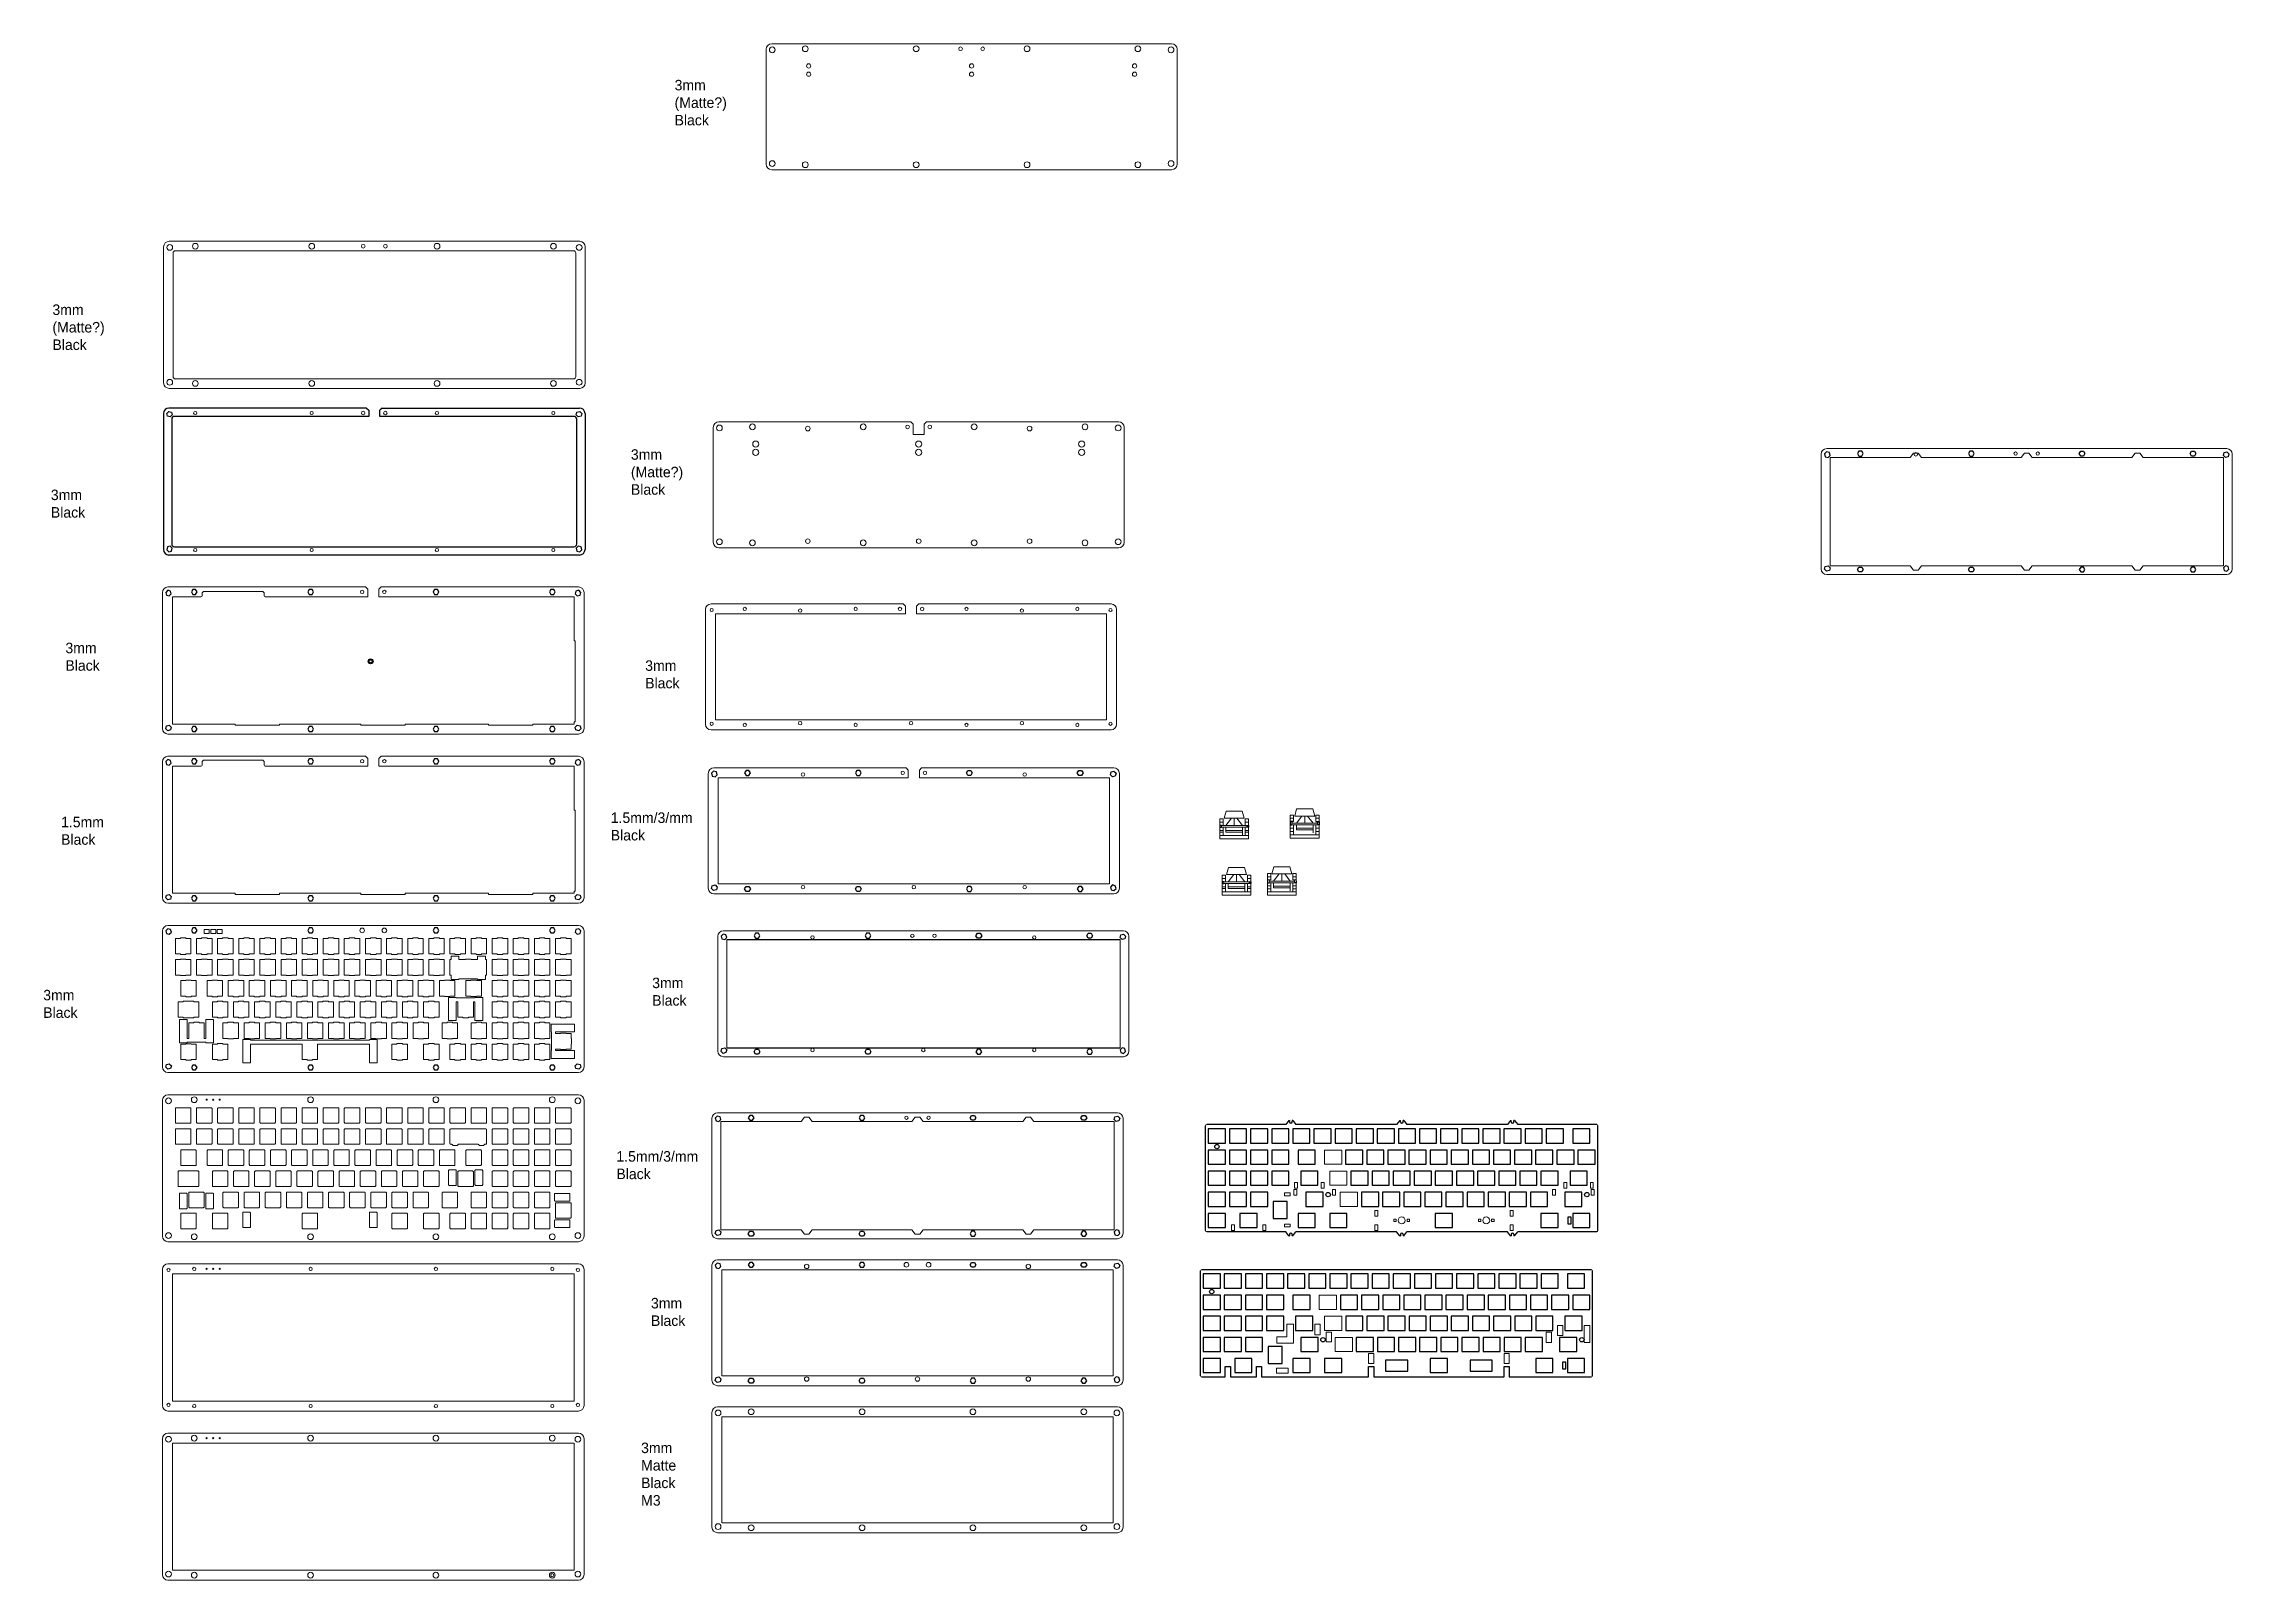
# Model space of a CAD drawing. Header units: millimetres. Extents: x 60 to 3943, y -655 to 1781.
# Drawn here: x 1969 to 3943, y 94 to 1480 of the extents above; entities that cross this region are included whole.
import ezdxf

# ---------------------------------------------------------------- set-up
doc = ezdxf.new("R2010")
doc.units = ezdxf.units.MM
doc.header["$MEASUREMENT"] = 0

msp = doc.modelspace()

# ---------------------------------------------------------------- texts
at = {"lineweight": 0, "attachment_point": 1}
for s, insert, char_height in [('3mm\\P(Matte?) Black', (2537.9, 1447.5), 9.467), ('3mm\\P(Matte?) Black', (1976.7, 1244.9), 9.467), ('3mm\\P(Matte?) Black', (2498.5, 1114.3), 9.467), ('3mm Black', (1975.3, 1077.9), 9.47), ('3mm Black', (1988.4, 939.8), 9.47), ('3mm Black', (2511.4, 923.9), 9.47), ('1.5mm Black', (1984.5, 782.8), 9.467), ('1.5mm/3/mm Black', (2480.3, 786.7), 9.467), ('3mm Black', (2517.7, 637.7), 9.47), ('3mm Black', (1968.4, 626.7), 9.47), ('1.5mm/3/mm Black', (2485.4, 481.2), 9.467), ('3mm Black', (2516.6, 348.8), 9.47), ('3mm Matte \\PBlack\\PM3', (2507.7, 218.3), 9.47)]:
    msp.add_mtext_dynamic_manual_height_columns(s, width=41.628, gutter_width=1, heights=[0], dxfattribs=dict(at, insert=insert, char_height=char_height))

# ---------------------------------------------------------------- linework, layer by layer
at = {"lineweight": 0}
for p, q in [((2620.5, 1475.1), (2620.5, 1371.5)), ((2986.2, 1480.1), (2625.5, 1480.1)), ((2991.2, 1475.1), (2991.2, 1371.5)), ((2986.2, 1366.5), (2625.5, 1366.5)), ((2077, 1296.9), (2077, 1174.2)), ((2082, 1301.9), (2452.3, 1301.9)), ((2085.5, 1291.4), (2085.5, 1179.7)), ((2087.5, 1293.4), (2446.8, 1293.4)), ((2448.8, 1291.4), (2448.8, 1179.7)), ((2457.3, 1174.2), (2457.3, 1296.9)), ((2082, 1169.2), (2452.3, 1169.2)), ((2446.8, 1177.7), (2087.5, 1177.7)), ((2572.8, 1134), (2572.8, 1030.4)), ((2577.8, 1139), (2751.1, 1139)), ((2753.1, 1137), (2751.1, 1139)), ((2753.1, 1137), (2753.1, 1127.5)), ((2753.1, 1127.5), (2763.1, 1127.5)), ((2763.1, 1137), (2765.1, 1139)), ((2763.1, 1137), (2763.1, 1127.5)), ((2765.1, 1139), (2938.5, 1139)), ((2943.5, 1134), (2943.5, 1030.4)), ((3572.1, 1109.9), (3572.1, 1006.3)), ((3937.9, 1114.9), (3577.1, 1114.9)), ((3580.1, 1009.3), (3580.1, 1106.9)), ((3580.1, 1106.9), (3652.5, 1106.9)), ((3652.5, 1106.9), (3655.5, 1110.9)), ((3655.5, 1110.9), (3659.5, 1110.9)), ((3662.5, 1106.9), (3659.5, 1110.9)), ((3662.5, 1106.9), (3752.5, 1106.9)), ((3752.5, 1106.9), (3755.5, 1110.9)), ((3755.5, 1110.9), (3759.5, 1110.9)), ((3762.5, 1106.9), (3759.5, 1110.9)), ((3852.5, 1106.9), (3762.5, 1106.9)), ((3852.5, 1106.9), (3855.5, 1110.9)), ((3855.5, 1110.9), (3859.5, 1110.9)), ((3862.5, 1106.9), (3859.5, 1110.9)), ((3934.9, 1106.9), (3862.5, 1106.9)), ((3934.9, 1009.3), (3934.9, 1106.9)), ((3942.9, 1109.9), (3942.9, 1006.3)), ((2938.5, 1025.4), (2577.8, 1025.4)), ((3580.1, 1009.3), (3652.5, 1009.3)), ((3652.5, 1009.3), (3655.5, 1005.3)), ((3662.5, 1009.3), (3659.5, 1005.3)), ((3662.5, 1009.3), (3752.5, 1009.3)), ((3752.5, 1009.3), (3755.5, 1005.3)), ((3762.5, 1009.3), (3759.5, 1005.3)), ((3852.5, 1009.3), (3762.5, 1009.3)), ((3852.5, 1009.3), (3855.5, 1005.3)), ((3862.5, 1009.3), (3859.5, 1005.3)), ((3934.9, 1009.3), (3862.5, 1009.3)), ((2259.1, 990.1), (2080.9, 990.1)), ((2261.1, 988.1), (2259.1, 990.1)), ((2261.1, 981.1), (2261.1, 988.1)), ((2271.1, 988.1), (2273.1, 990.1)), ((2271.1, 981.1), (2271.1, 988.1)), ((2273.1, 990.1), (2451.2, 990.1)), ((3937.9, 1001.3), (3577.1, 1001.3)), ((3655.5, 1005.3), (3659.5, 1005.3)), ((3755.5, 1005.3), (3759.5, 1005.3)), ((3855.5, 1005.3), (3859.5, 1005.3)), ((2075.9, 985.1), (2075.9, 862.4)), ((2084.9, 866.4), (2084.9, 981.1)), ((2084.9, 981.1), (2110.7, 981.1)), ((2111.7, 982.1), (2111.7, 984.1)), ((2165.7, 986.1), (2113.7, 986.1)), ((2167.7, 982.1), (2167.7, 984.1)), ((2261.1, 981.1), (2168.7, 981.1)), ((2271.1, 981.1), (2447.2, 981.1)), ((2447.2, 941.4), (2447.2, 981.1)), ((2456.2, 862.4), (2456.2, 985.1)), ((2565.8, 969.8), (2565.8, 866.2)), ((2570.8, 974.8), (2744.2, 974.8)), ((2746.2, 972.8), (2744.2, 974.8)), ((2746.2, 965.8), (2746.2, 972.8)), ((2756.2, 972.8), (2758.2, 974.8)), ((2756.2, 965.8), (2756.2, 972.8)), ((2758.2, 974.8), (2931.6, 974.8)), ((2936.6, 969.8), (2936.6, 866.2)), ((2574.8, 965.8), (2574.8, 870.2)), ((2574.8, 965.8), (2746.2, 965.8)), ((2756.2, 965.8), (2927.6, 965.8)), ((2927.6, 965.8), (2927.6, 870.2)), ((2448.2, 941.4), (2447.2, 941.4)), ((2448.2, 868.4), (2448.2, 941.4)), ((2927.6, 870.2), (2574.8, 870.2)), ((2080.9, 857.4), (2451.2, 857.4)), ((2084.9, 866.4), (2141.4, 866.4)), ((2141.4, 866.4), (2141.4, 865.4)), ((2141.4, 865.4), (2181.4, 865.4)), ((2181.4, 865.4), (2181.4, 866.4)), ((2181.4, 866.4), (2254.9, 866.4)), ((2254.9, 866.4), (2254.9, 865.4)), ((2254.9, 865.4), (2294.9, 865.4)), ((2294.9, 865.4), (2294.9, 866.4)), ((2294.9, 866.4), (2369.9, 866.4)), ((2369.9, 866.4), (2369.9, 865.4)), ((2369.9, 865.4), (2409.9, 865.4)), ((2409.9, 865.4), (2409.9, 866.4)), ((2409.9, 866.4), (2447.2, 866.4)), ((2447.2, 866.4), (2447.2, 868.4)), ((2447.2, 868.4), (2448.2, 868.4)), ((2931.6, 861.2), (2570.8, 861.2)), ((2075.9, 832.4), (2075.9, 709.8)), ((2259.1, 837.4), (2080.9, 837.4)), ((2111.7, 829.4), (2111.7, 831.9)), ((2165.7, 833.9), (2113.7, 833.9)), ((2167.7, 829.4), (2167.7, 831.9)), ((2261.1, 835.4), (2259.1, 837.4)), ((2261.1, 828.4), (2261.1, 835.4)), ((2271.1, 835.4), (2273.1, 837.4)), ((2271.1, 828.4), (2271.1, 835.4)), ((2273.1, 837.4), (2451.2, 837.4)), ((2456.2, 709.8), (2456.2, 832.4)), ((2084.9, 713.8), (2084.9, 828.4)), ((2084.9, 828.4), (2110.7, 828.4)), ((2261.1, 828.4), (2168.7, 828.4)), ((2271.1, 828.4), (2447.2, 828.4)), ((2447.2, 788.8), (2447.2, 828.4)), ((2568.3, 821.9), (2568.3, 718.3)), ((2573.3, 826.9), (2746.7, 826.9)), ((2577.3, 817.9), (2577.3, 722.3)), ((2577.3, 817.9), (2748.7, 817.9)), ((2748.7, 824.9), (2746.7, 826.9)), ((2748.7, 817.9), (2748.7, 824.9)), ((2758.7, 824.9), (2760.7, 826.9)), ((2758.7, 817.9), (2758.7, 824.9)), ((2758.7, 817.9), (2930.1, 817.9)), ((2760.7, 826.9), (2934.1, 826.9)), ((2930.1, 817.9), (2930.1, 722.3)), ((2939.1, 821.9), (2939.1, 718.3)), ((2448.2, 788.8), (2447.2, 788.8)), ((2448.2, 715.8), (2448.2, 788.8)), ((3035.2, 773.3), (3035.2, 770.3)), ((3050.2, 773.3), (3050.2, 770.3)), ((3098.8, 775.4), (3098.8, 772.4)), ((3113.8, 775.4), (3113.8, 772.4)), ((2084.9, 713.8), (2141.4, 713.8)), ((2141.4, 713.8), (2141.4, 712.8)), ((2141.4, 712.8), (2181.4, 712.8)), ((2181.4, 712.8), (2181.4, 713.8)), ((2181.4, 713.8), (2254.9, 713.8)), ((2254.9, 713.8), (2254.9, 712.8)), ((2254.9, 712.8), (2294.9, 712.8)), ((2294.9, 712.8), (2294.9, 713.8)), ((2294.9, 713.8), (2369.9, 713.8)), ((2369.9, 713.8), (2369.9, 712.8)), ((2369.9, 712.8), (2409.9, 712.8)), ((2409.9, 712.8), (2409.9, 713.8)), ((2409.9, 713.8), (2447.2, 713.8)), ((2447.2, 713.8), (2447.2, 715.8)), ((2447.2, 715.8), (2448.2, 715.8)), ((2934.1, 713.3), (2573.3, 713.3)), ((2930.1, 722.3), (2577.3, 722.3)), ((3037.2, 722.5), (3037.2, 719.5)), ((3052.2, 722.5), (3052.2, 719.5)), ((3078.2, 723.1), (3078.2, 720.1)), ((3093.2, 723.1), (3093.2, 720.1)), ((2080.9, 704.8), (2451.2, 704.8)), ((2075.9, 679.8), (2075.9, 557.1)), ((2080.9, 684.8), (2451.2, 684.8)), ((2456.2, 679.8), (2456.2, 557.1)), ((2576.9, 675), (2576.9, 571.4)), ((2581.9, 680), (2942.7, 680)), ((2584.9, 574.4), (2584.9, 672)), ((2939.7, 574.4), (2939.7, 672)), ((2947.7, 675), (2947.7, 571.4)), ((2282.9, 570.8), (2282.9, 570.4)), ((2942.7, 566.4), (2581.9, 566.4)), ((2451.2, 552.1), (2080.9, 552.1)), ((2075.9, 404.5), (2075.9, 527.1)), ((2080.9, 532.1), (2451.2, 532.1)), ((2456.2, 404.5), (2456.2, 527.1)), ((2937.4, 515.8), (2576.6, 515.8)), ((2335.3, 488.1), (2335.3, 500.6)), ((2336, 501.4), (2367.6, 501.4)), ((2368.3, 488.1), (2368.3, 500.6)), ((2571.6, 510.8), (2571.6, 407.2)), ((2579.6, 410.2), (2579.6, 507.8)), ((2579.6, 507.8), (2652, 507.8)), ((2652, 507.8), (2655, 511.8)), ((2655, 511.8), (2659, 511.8)), ((2662, 507.8), (2659, 511.8)), ((2662, 507.8), (2752, 507.8)), ((2752, 507.8), (2755, 511.8)), ((2755, 511.8), (2759, 511.8)), ((2762, 507.8), (2759, 511.8)), ((2852, 507.8), (2762, 507.8)), ((2852, 507.8), (2855, 511.8)), ((2855, 511.8), (2859, 511.8)), ((2862, 507.8), (2859, 511.8)), ((2934.4, 507.8), (2862, 507.8)), ((2934.4, 410.2), (2934.4, 507.8)), ((2942.4, 510.8), (2942.4, 407.2)), ((2336, 487.4), (2336, 487.4)), ((2336, 487.4), (2336.8, 487.4)), ((2337.9, 486.6), (2337.3, 487.1)), ((2338.4, 486.4), (2341.4, 486.4)), ((2342, 486.6), (2342.6, 487.1)), ((2343.1, 487.4), (2360.5, 487.4)), ((2361.7, 486.6), (2361.1, 487.1)), ((2362.2, 486.4), (2365.2, 486.4)), ((2365.7, 486.6), (2366.3, 487.1)), ((2367.6, 487.4), (2366.8, 487.4)), ((2367.6, 487.4), (2367.6, 487.4)), ((2451.2, 399.5), (2080.9, 399.5)), ((2937.4, 402.2), (2576.6, 402.2)), ((2579.6, 410.2), (2652, 410.2)), ((2652, 410.2), (2655, 406.2)), ((2655, 406.2), (2659, 406.2)), ((2662, 410.2), (2659, 406.2)), ((2662, 410.2), (2752, 410.2)), ((2752, 410.2), (2755, 406.2)), ((2755, 406.2), (2759, 406.2)), ((2762, 410.2), (2759, 406.2)), ((2852, 410.2), (2762, 410.2)), ((2852, 410.2), (2855, 406.2)), ((2855, 406.2), (2859, 406.2)), ((2862, 410.2), (2859, 406.2)), ((2934.4, 410.2), (2862, 410.2)), ((2080.9, 379.5), (2451.2, 379.5)), ((2571.6, 378.2), (2571.6, 274.6)), ((2937.4, 383.2), (2576.6, 383.2)), ((2942.4, 378.2), (2942.4, 274.6)), ((2075.9, 374.5), (2075.9, 251.8)), ((2084.9, 370.5), (2084.9, 255.8)), ((2084.9, 370.5), (2447.2, 370.5)), ((2447.2, 255.8), (2447.2, 370.5)), ((2456.2, 251.8), (2456.2, 374.5)), ((2580.6, 374.2), (2580.6, 278.6)), ((2933.4, 374.2), (2580.6, 374.2)), ((2933.4, 374.2), (2933.4, 278.6)), ((2933.4, 278.6), (2580.6, 278.6)), ((2937.4, 269.6), (2576.6, 269.6)), ((2451.2, 246.8), (2080.9, 246.8)), ((2447.2, 255.8), (2084.9, 255.8)), ((2571.6, 245.6), (2571.6, 142)), ((2937.4, 250.6), (2576.6, 250.6)), ((2580.6, 241.6), (2580.6, 146)), ((2933.4, 241.6), (2580.6, 241.6)), ((2933.4, 241.6), (2933.4, 146)), ((2942.4, 245.6), (2942.4, 142)), ((2075.9, 221.8), (2075.9, 99.2)), ((2080.9, 226.8), (2451.2, 226.8)), ((2084.9, 217.8), (2084.9, 103.2)), ((2084.9, 217.8), (2447.2, 217.8)), ((2447.2, 103.2), (2447.2, 217.8)), ((2456.2, 99.2), (2456.2, 221.8)), ((2933.4, 146), (2580.6, 146)), ((2937.4, 137), (2576.6, 137)), ((2447.2, 103.2), (2084.9, 103.2)), ((2451.2, 94.2), (2080.9, 94.2))]:
    msp.add_line(p, q, dxfattribs=at)
for p, q in [((2076.8, 1146.5), (2076.8, 1023.9)), ((2260, 1151.5), (2081.8, 1151.5)), ((2260, 1151.5), (2262, 1149.5)), ((2262, 1149.5), (2262, 1144)), ((2274, 1151.5), (2272, 1149.5)), ((2272, 1144), (2272, 1149.5)), ((2274, 1151.5), (2452.1, 1151.5)), ((2457.1, 1146.5), (2457.1, 1023.9)), ((2084.3, 1141.5), (2084.3, 1028.9)), ((2262, 1144), (2086.8, 1144)), ((2447.1, 1144), (2272, 1144)), ((2449.6, 1028.9), (2449.6, 1141.5)), ((2452.1, 1018.9), (2081.8, 1018.9)), ((2086.8, 1026.4), (2447.1, 1026.4)), ((2584.9, 672), (2939.7, 672)), ((2584.9, 574.4), (2939.7, 574.4)), ((3016.9, 409.5), (3016.9, 504.1)), ((3089.1, 505.1), (3017.9, 505.1)), ((3092, 508.8), (3089.1, 505.1)), ((3092, 508.8), (3092.6, 508.8)), ((3092.6, 508.8), (3092.6, 508.3)), ((3092.6, 507.6), (3092.6, 508.3)), ((3095.6, 508.8), (3095, 508.8)), ((3095, 508.8), (3095, 508.3)), ((3095, 507.6), (3095, 508.3)), ((3095.6, 508.8), (3098.4, 505.1)), ((3189.1, 505.1), (3098.4, 505.1)), ((3192, 508.8), (3189.1, 505.1)), ((3192, 508.8), (3192.6, 508.8)), ((3192.6, 507.6), (3192.6, 508.8)), ((3195.6, 508.8), (3195, 508.8)), ((3195, 507.6), (3195, 508.8)), ((3195.6, 508.8), (3198.4, 505.1)), ((3289.1, 505.1), (3198.4, 505.1)), ((3292, 508.8), (3289.1, 505.1)), ((3292, 508.8), (3292.6, 508.8)), ((3292.6, 507.6), (3292.6, 508.8)), ((3295.6, 508.8), (3295, 508.8)), ((3295, 507.6), (3295, 508.8)), ((3295.6, 508.8), (3298.4, 505.1)), ((3369.7, 505.1), (3298.4, 505.1)), ((3370.7, 409.5), (3370.7, 504.1)), ((3343.5, 421.7), (3343.5, 415.7)), ((3346.5, 421.7), (3343.5, 421.7)), ((3343.5, 415.7), (3346.5, 415.7)), ((3346.5, 415.7), (3346.5, 421.7)), ((3089.1, 408.5), (3017.9, 408.5)), ((3092, 404.7), (3089.1, 408.5)), ((3092, 404.7), (3092.6, 404.7)), ((3092.6, 406), (3092.6, 405.2)), ((3092.6, 404.7), (3092.6, 405.2)), ((3095, 406), (3095, 405.2)), ((3095, 404.7), (3095, 405.2)), ((3095.6, 404.7), (3095, 404.7)), ((3095.6, 404.7), (3098.4, 408.5)), ((3189.1, 408.5), (3098.4, 408.5)), ((3192, 404.7), (3189.1, 408.5)), ((3192, 404.7), (3192.6, 404.7)), ((3192.6, 406), (3192.6, 404.7)), ((3195, 406), (3195, 404.7)), ((3195.6, 404.7), (3195, 404.7)), ((3195.6, 404.7), (3198.4, 408.5)), ((3289.1, 408.5), (3198.4, 408.5)), ((3292, 404.7), (3289.1, 408.5)), ((3292, 404.7), (3292.6, 404.7)), ((3292.6, 406), (3292.6, 404.7)), ((3295, 406), (3295, 404.7)), ((3295.6, 404.7), (3295, 404.7)), ((3295.6, 404.7), (3298.4, 408.5)), ((3369.7, 408.5), (3298.4, 408.5)), ((3012.2, 278.6), (3012.2, 373.2)), ((3365, 374.2), (3013.2, 374.2)), ((3366, 278.6), (3366, 373.2)), ((3013.2, 277.6), (3034.6, 277.6)), ((3034.6, 286.9), (3039.2, 286.9)), ((3034.6, 277.6), (3034.6, 286.9)), ((3039.2, 286.9), (3039.2, 277.6)), ((3039.2, 277.6), (3062.8, 277.6)), ((3062.8, 286.9), (3067.4, 286.9)), ((3062.8, 277.6), (3062.8, 286.9)), ((3067.4, 286.9), (3067.4, 277.6)), ((3067.4, 277.6), (3163.9, 277.6)), ((3163.9, 286.9), (3168.5, 286.9)), ((3163.9, 277.6), (3163.9, 286.9)), ((3168.5, 286.9), (3168.5, 277.6)), ((3168.5, 277.6), (3286.1, 277.6)), ((3286.1, 286.9), (3290.7, 286.9)), ((3286.1, 277.6), (3286.1, 286.9)), ((3290.7, 286.9), (3290.7, 277.6)), ((3290.7, 277.6), (3365, 277.6)), ((3338.8, 290.8), (3338.8, 284.8)), ((3341.8, 290.8), (3338.8, 290.8)), ((3338.8, 284.8), (3341.8, 284.8)), ((3341.8, 284.8), (3341.8, 290.8))]:
    msp.add_line(p, q)
at = {"color": 244, "lineweight": 0, "true_color": 0x991b1e}
for p, q in [((3097.3, 783.5), (3098.9, 789.9)), ((3113.6, 789.9), (3098.9, 789.9)), ((3115.3, 783.5), (3113.6, 789.9)), ((3033.7, 781.4), (3035.4, 787.8)), ((3051.7, 781.4), (3033.7, 781.4)), ((3050, 787.8), (3035.4, 787.8)), ((3051.7, 781.4), (3050, 787.8)), ((3115.3, 783.5), (3097.3, 783.5)), ((3035.7, 730.6), (3037.4, 737)), ((3053.7, 730.6), (3035.7, 730.6)), ((3052, 737), (3037.4, 737)), ((3053.7, 730.6), (3052, 737)), ((3076.7, 731.2), (3078.4, 737.6)), ((3094.7, 731.2), (3076.7, 731.2)), ((3093, 737.6), (3078.4, 737.6)), ((3094.7, 731.2), (3093, 737.6))]:
    msp.add_line(p, q, dxfattribs=at)
at = {"color": 18, "lineweight": 0, "true_color": 0x000000}
for p, q in [((3032.7, 780.8), (3029.7, 780.8)), ((3029.7, 780.8), (3029.7, 777.8)), ((3029.7, 777.8), (3032.7, 777.8)), ((3029.7, 777.8), (3029.7, 774.8)), ((3029.7, 773.3), (3029.7, 770.3)), ((3029.7, 770.3), (3029.7, 768.8)), ((3029.7, 770.3), (3032.7, 770.3)), ((3032.7, 780.8), (3032.7, 777.8)), ((3032.7, 777.8), (3032.7, 774.8)), ((3032.7, 773.3), (3032.7, 770.3)), ((3032.7, 768.8), (3032.7, 770.3)), ((3045.2, 781.4), (3040.2, 781.4)), ((3055.7, 780.8), (3052.7, 780.8)), ((3052.7, 780.8), (3052.7, 777.8)), ((3055.7, 777.8), (3052.7, 777.8)), ((3052.7, 777.8), (3052.7, 774.8)), ((3052.7, 773.3), (3052.7, 770.3)), ((3052.7, 768.8), (3052.7, 770.3)), ((3055.7, 770.3), (3052.7, 770.3)), ((3055.7, 780.8), (3055.7, 777.8)), ((3055.7, 777.8), (3055.7, 774.8)), ((3055.7, 770.3), (3055.7, 773.3)), ((3055.7, 768.8), (3055.7, 770.3)), ((3096.3, 784.4), (3093.3, 784.4)), ((3093.3, 784.4), (3093.3, 781.4)), ((3093.3, 781.4), (3096.3, 781.4)), ((3093.3, 781.4), (3093.3, 778.4)), ((3093.3, 775.4), (3093.3, 772.4)), ((3093.3, 772.4), (3096.3, 772.4)), ((3093.3, 772.4), (3093.3, 769.4)), ((3096.3, 784.4), (3096.3, 781.4)), ((3096.3, 781.4), (3096.3, 778.4)), ((3096.3, 775.4), (3096.3, 772.4)), ((3096.3, 772.4), (3096.3, 769.4)), ((3108.8, 783.5), (3103.8, 783.5)), ((3119.3, 784.4), (3116.3, 784.4)), ((3116.3, 784.4), (3116.3, 781.4)), ((3119.3, 781.4), (3116.3, 781.4)), ((3116.3, 781.4), (3116.3, 778.4)), ((3116.3, 775.4), (3116.3, 772.4)), ((3119.3, 772.4), (3116.3, 772.4)), ((3116.3, 772.4), (3116.3, 769.4)), ((3119.3, 784.4), (3119.3, 781.4)), ((3119.3, 781.4), (3119.3, 778.4)), ((3119.3, 772.4), (3119.3, 775.4)), ((3119.3, 769.4), (3119.3, 772.4)), ((3029.7, 768.8), (3032.7, 768.8)), ((3029.7, 768.8), (3029.7, 765.8)), ((3029.7, 765.8), (3055.7, 765.8)), ((3029.7, 765.8), (3029.7, 762.8)), ((3055.7, 762.8), (3029.7, 762.8)), ((3032.7, 768.8), (3032.7, 765.8)), ((3052.7, 768.8), (3052.7, 765.8)), ((3052.7, 768.8), (3055.7, 768.8)), ((3055.7, 768.8), (3055.7, 765.8)), ((3055.7, 765.8), (3055.7, 762.8)), ((3093.3, 769.4), (3096.3, 769.4)), ((3093.3, 769.4), (3093.3, 766.4)), ((3093.3, 766.4), (3119.3, 766.4)), ((3093.3, 766.4), (3093.3, 763.4)), ((3119.3, 763.4), (3093.3, 763.4)), ((3096.3, 769.4), (3096.3, 766.4)), ((3116.3, 769.4), (3116.3, 766.4)), ((3116.3, 769.4), (3119.3, 769.4)), ((3119.3, 769.4), (3119.3, 766.4)), ((3119.3, 766.4), (3119.3, 763.4)), ((3047.2, 730.6), (3042.2, 730.6)), ((3072.7, 731.5), (3072.7, 728.5)), ((3072.7, 731.5), (3075.7, 731.5)), ((3075.7, 728.5), (3075.7, 731.5)), ((3088.2, 731.2), (3083.2, 731.2)), ((3095.7, 731.5), (3095.7, 728.5)), ((3095.7, 731.5), (3098.7, 731.5)), ((3098.7, 728.5), (3098.7, 731.5)), ((3034.7, 730), (3031.7, 730)), ((3031.7, 730), (3031.7, 727)), ((3031.7, 727), (3034.7, 727)), ((3031.7, 727), (3031.7, 724)), ((3031.7, 722.5), (3031.7, 719.5)), ((3031.7, 719.5), (3031.7, 718)), ((3031.7, 719.5), (3034.7, 719.5)), ((3031.7, 718), (3034.7, 718)), ((3031.7, 718), (3031.7, 715)), ((3031.7, 715), (3057.7, 715)), ((3031.7, 715), (3031.7, 712)), ((3057.7, 712), (3031.7, 712)), ((3034.7, 730), (3034.7, 727)), ((3034.7, 727), (3034.7, 724)), ((3034.7, 722.5), (3034.7, 719.5)), ((3034.7, 718), (3034.7, 719.5)), ((3034.7, 718), (3034.7, 715)), ((3057.7, 730), (3054.7, 730)), ((3054.7, 730), (3054.7, 727)), ((3057.7, 727), (3054.7, 727)), ((3054.7, 727), (3054.7, 724)), ((3054.7, 722.5), (3054.7, 719.5)), ((3054.7, 718), (3054.7, 719.5)), ((3057.7, 719.5), (3054.7, 719.5)), ((3054.7, 718), (3054.7, 715)), ((3054.7, 718), (3057.7, 718)), ((3057.7, 730), (3057.7, 727)), ((3057.7, 727), (3057.7, 724)), ((3057.7, 719.5), (3057.7, 722.5)), ((3057.7, 718), (3057.7, 719.5)), ((3057.7, 718), (3057.7, 715)), ((3057.7, 715), (3057.7, 712)), ((3072.7, 728.5), (3075.7, 728.5)), ((3072.7, 728.5), (3072.7, 725.8)), ((3072.7, 725.8), (3075.7, 725.8)), ((3072.7, 725.8), (3072.7, 723.1)), ((3072.7, 723.1), (3072.7, 720.4)), ((3072.7, 720.4), (3072.7, 717.7)), ((3072.7, 720.4), (3075.7, 720.4)), ((3072.7, 717.7), (3075.7, 717.7)), ((3072.7, 717.7), (3072.7, 715)), ((3072.7, 715), (3098.7, 715)), ((3072.7, 715), (3072.7, 712)), ((3098.7, 712), (3072.7, 712)), ((3074.2, 725.8), (3074.2, 724.6)), ((3075.7, 728.5), (3075.7, 725.8)), ((3075.7, 723.1), (3075.7, 720.4)), ((3075.7, 717.7), (3075.7, 720.4)), ((3075.7, 717.7), (3075.7, 715)), ((3095.7, 728.5), (3098.7, 728.5)), ((3095.7, 728.5), (3095.7, 725.8)), ((3095.7, 725.8), (3098.7, 725.8)), ((3095.7, 723.1), (3095.7, 720.4)), ((3095.7, 720.4), (3095.7, 717.7)), ((3095.7, 720.4), (3098.7, 720.4)), ((3095.7, 717.7), (3098.7, 717.7)), ((3095.7, 717.7), (3095.7, 715)), ((3097.2, 725.8), (3097.2, 724.6)), ((3098.7, 728.5), (3098.7, 725.8)), ((3098.7, 725.8), (3098.7, 723.1)), ((3098.7, 723.1), (3098.7, 720.4)), ((3098.7, 717.7), (3098.7, 720.4)), ((3098.7, 717.7), (3098.7, 715)), ((3098.7, 715), (3098.7, 712))]:
    msp.add_line(p, q, dxfattribs=at)
at = {"color": 18, "true_color": 0x000000}
for p, q in [((3031.2, 774.8), (3029.7, 774.8)), ((3029.7, 774.8), (3029.7, 773.3)), ((3029.7, 773.3), (3031.2, 773.3)), ((3054.2, 774.8), (3055.7, 774.8)), ((3055.7, 773.3), (3054.2, 773.3)), ((3055.7, 774.8), (3055.7, 773.3)), ((3096.3, 778.4), (3093.3, 778.4)), ((3093.3, 778.4), (3093.3, 775.4)), ((3093.3, 775.4), (3094.8, 775.4)), ((3094.8, 778.4), (3094.8, 776.9)), ((3116.3, 778.4), (3119.3, 778.4)), ((3117.8, 778.4), (3117.8, 776.9)), ((3119.3, 775.4), (3117.8, 775.4)), ((3119.3, 778.4), (3119.3, 775.4)), ((3033.2, 724), (3031.7, 724)), ((3031.7, 724), (3031.7, 722.5)), ((3031.7, 722.5), (3033.2, 722.5)), ((3056.2, 724), (3057.7, 724)), ((3057.7, 722.5), (3056.2, 722.5)), ((3057.7, 724), (3057.7, 722.5)), ((3072.7, 723.1), (3074.2, 723.1)), ((3098.7, 723.1), (3097.2, 723.1)), ((3098.7, 724.6), (3098.7, 723.1))]:
    msp.add_line(p, q, dxfattribs=at)
at = {"color": 1, "lineweight": 0}
for p, q in [((3054.2, 774.8), (3031.2, 774.8)), ((3031.2, 774.8), (3031.2, 773.3)), ((3054.2, 773.3), (3031.2, 773.3)), ((3054.2, 774.8), (3054.2, 773.3)), ((3117.8, 776.9), (3094.8, 776.9)), ((3094.8, 776.9), (3094.8, 775.4)), ((3117.8, 775.4), (3094.8, 775.4)), ((3117.8, 776.9), (3117.8, 775.4)), ((3056.2, 724), (3033.2, 724)), ((3033.2, 724), (3033.2, 722.5)), ((3056.2, 722.5), (3033.2, 722.5)), ((3056.2, 724), (3056.2, 722.5)), ((3097.2, 724.6), (3074.2, 724.6)), ((3074.2, 724.6), (3074.2, 723.1)), ((3097.2, 723.1), (3074.2, 723.1)), ((3097.2, 724.6), (3097.2, 723.1))]:
    msp.add_line(p, q, dxfattribs=at)
at = {"color": 2, "lineweight": 0}
for p, q in [((3040.2, 781.4), (3035.2, 774.8)), ((3042.7, 774.8), (3042.7, 781.4)), ((3045.2, 781.4), (3050.2, 774.8)), ((3103.8, 783.5), (3098.8, 776.9)), ((3106.3, 776.9), (3106.3, 783.5)), ((3108.8, 783.5), (3113.8, 776.9)), ((3042.2, 730.6), (3037.2, 724)), ((3044.7, 724), (3044.7, 730.6)), ((3047.2, 730.6), (3052.2, 724)), ((3083.2, 731.2), (3078.2, 724.6)), ((3085.7, 724.6), (3085.7, 731.2)), ((3088.2, 731.2), (3093.2, 724.6))]:
    msp.add_line(p, q, dxfattribs=at)
at = {"color": 5, "lineweight": 0}
for p, q in [((3050.2, 774.8), (3035.2, 774.8)), ((3035.2, 770.3), (3050.2, 770.3)), ((3035.2, 770.3), (3035.2, 768.8)), ((3050.2, 768.8), (3050.2, 770.3)), ((3113.8, 776.9), (3098.8, 776.9)), ((3098.8, 772.4), (3113.8, 772.4)), ((3098.8, 772.4), (3098.8, 770.9)), ((3098.8, 770.9), (3113.8, 770.9)), ((3113.8, 770.9), (3113.8, 772.4)), ((3035.2, 768.8), (3050.2, 768.8)), ((3052.2, 724), (3037.2, 724)), ((3037.2, 719.5), (3052.2, 719.5)), ((3037.2, 719.5), (3037.2, 718)), ((3037.2, 718), (3052.2, 718)), ((3052.2, 718), (3052.2, 719.5)), ((3093.2, 724.6), (3078.2, 724.6)), ((3078.2, 720.1), (3093.2, 720.1)), ((3078.2, 720.1), (3078.2, 718.6)), ((3078.2, 718.6), (3093.2, 718.6)), ((3093.2, 718.6), (3093.2, 720.1))]:
    msp.add_line(p, q, dxfattribs=at)
at = {"color": 3, "lineweight": 0}
for p, q in [((3050.2, 770.3), (3050.2, 766.3)), ((3113.8, 772.4), (3113.8, 768.4)), ((3052.2, 719.5), (3052.2, 715.5)), ((3093.2, 720.1), (3093.2, 716.1))]:
    msp.add_line(p, q, dxfattribs=at)
at = {"color": 40, "lineweight": 0, "true_color": 0xf8d731}
for p, q in [((3055.7, 770.3), (3055.7, 767.6)), ((3057.7, 719.5), (3057.7, 716.8))]:
    msp.add_line(p, q, dxfattribs=at)
for points in [[(2084.2, 1147.8), (2084.8, 1145.3), (2083, 1143.5), (2080.5, 1144.2), (2079.8, 1146.7), (2081.7, 1148.5), (2084.2, 1147.8)], [(2453.5, 1144.2), (2451, 1143.5), (2449.1, 1145.3), (2449.8, 1147.8), (2452.3, 1148.5), (2454.1, 1146.7), (2453.5, 1144.2)], [(2080.5, 1026.2), (2079.8, 1023.7), (2081.7, 1021.9), (2084.2, 1022.5), (2084.8, 1025), (2083, 1026.9), (2080.5, 1026.2)], [(2449.8, 1022.5), (2452.3, 1021.9), (2454.1, 1023.7), (2453.5, 1026.2), (2451, 1026.9), (2449.1, 1025), (2449.8, 1022.5)], [(2079.6, 982.7), (2082.1, 982.1), (2083.9, 983.9), (2083.3, 986.4), (2080.8, 987.1), (2078.9, 985.2), (2079.6, 982.7)], [(2107.2, 985.6), (2105.9, 987.8), (2103.3, 987.8), (2102, 985.6), (2103.3, 983.3), (2105.9, 983.3), (2107.2, 985.6)], [(2212.2, 985.6), (2210.9, 987.8), (2208.3, 987.8), (2207, 985.6), (2208.3, 983.3), (2210.9, 983.3), (2212.2, 985.6)], [(2325.2, 985.6), (2323.9, 987.8), (2321.3, 987.8), (2320, 985.6), (2321.3, 983.3), (2323.9, 983.3), (2325.2, 985.6)], [(2430.2, 985.6), (2428.9, 987.8), (2426.3, 987.8), (2425, 985.6), (2426.3, 983.3), (2428.9, 983.3), (2430.2, 985.6)], [(2448.9, 986.4), (2448.2, 983.9), (2450.1, 982.1), (2452.6, 982.7), (2453.2, 985.2), (2451.4, 987.1), (2448.9, 986.4)], [(2083.3, 861.1), (2080.8, 860.4), (2078.9, 862.2), (2079.6, 864.7), (2082.1, 865.4), (2083.9, 863.6), (2083.3, 861.1)], [(2107.2, 861.9), (2105.9, 864.2), (2103.3, 864.2), (2102, 861.9), (2103.3, 859.7), (2105.9, 859.7), (2107.2, 861.9)], [(2212.2, 861.9), (2210.9, 864.2), (2208.3, 864.2), (2207, 861.9), (2208.3, 859.7), (2210.9, 859.7), (2212.2, 861.9)], [(2325.2, 861.9), (2323.9, 864.2), (2321.3, 864.2), (2320, 861.9), (2321.3, 859.7), (2323.9, 859.7), (2325.2, 861.9)], [(2430.2, 861.9), (2428.9, 864.2), (2426.3, 864.2), (2425, 861.9), (2426.3, 859.7), (2428.9, 859.7), (2430.2, 861.9)], [(2452.6, 864.7), (2453.2, 862.2), (2451.4, 860.4), (2448.9, 861.1), (2448.2, 863.6), (2450.1, 865.4), (2452.6, 864.7)], [(2079.6, 830.1), (2082.1, 829.4), (2083.9, 831.2), (2083.3, 833.7), (2080.8, 834.4), (2078.9, 832.6), (2079.6, 830.1)], [(2107.2, 832.9), (2105.9, 835.2), (2103.3, 835.2), (2102, 832.9), (2103.3, 830.7), (2105.9, 830.7), (2107.2, 832.9)], [(2212.2, 832.9), (2210.9, 835.2), (2208.3, 835.2), (2207, 832.9), (2208.3, 830.7), (2210.9, 830.7), (2212.2, 832.9)], [(2325.2, 832.9), (2323.9, 835.2), (2321.3, 835.2), (2320, 832.9), (2321.3, 830.7), (2323.9, 830.7), (2325.2, 832.9)], [(2430.2, 832.9), (2428.9, 835.2), (2426.3, 835.2), (2425, 832.9), (2426.3, 830.7), (2428.9, 830.7), (2430.2, 832.9)], [(2448.9, 833.7), (2448.2, 831.2), (2450.1, 829.4), (2452.6, 830.1), (2453.2, 832.6), (2451.4, 834.4), (2448.9, 833.7)], [(2083.3, 708.4), (2080.8, 707.8), (2078.9, 709.6), (2079.6, 712.1), (2082.1, 712.8), (2083.9, 710.9), (2083.3, 708.4)], [(2107.2, 709.3), (2105.9, 711.5), (2103.3, 711.5), (2102, 709.3), (2103.3, 707), (2105.9, 707), (2107.2, 709.3)], [(2212.2, 709.3), (2210.9, 711.5), (2208.3, 711.5), (2207, 709.3), (2208.3, 707), (2210.9, 707), (2212.2, 709.3)], [(2325.2, 709.3), (2323.9, 711.5), (2321.3, 711.5), (2320, 709.3), (2321.3, 707), (2323.9, 707), (2325.2, 709.3)], [(2430.2, 709.3), (2428.9, 711.5), (2426.3, 711.5), (2425, 709.3), (2426.3, 707), (2428.9, 707), (2430.2, 709.3)], [(2452.6, 712.1), (2453.2, 709.6), (2451.4, 707.8), (2448.9, 708.4), (2448.2, 710.9), (2450.1, 712.8), (2452.6, 712.1)], [(2079.6, 677.4), (2082.1, 676.8), (2084, 678.6), (2083.3, 681.1), (2080.8, 681.8), (2078.9, 679.9), (2079.6, 677.4)], [(2107.2, 680.3), (2105.9, 682.5), (2103.3, 682.5), (2102, 680.3), (2103.3, 678), (2105.9, 678), (2107.2, 680.3)], [(2212.2, 680.3), (2210.9, 682.5), (2208.3, 682.5), (2207, 680.3), (2208.3, 678), (2210.9, 678), (2212.2, 680.3)], [(2325.2, 680.3), (2323.9, 682.5), (2321.3, 682.5), (2320, 680.3), (2321.3, 678), (2323.9, 678), (2325.2, 680.3)], [(2430.2, 680.3), (2428.9, 682.5), (2426.3, 682.5), (2425, 680.3), (2426.3, 678), (2428.9, 678), (2430.2, 680.3)], [(2448.9, 681.1), (2448.2, 678.6), (2450.1, 676.8), (2452.6, 677.4), (2453.3, 679.9), (2451.4, 681.8), (2448.9, 681.1)], [(2083.3, 555.8), (2080.8, 555.1), (2078.9, 556.9), (2079.6, 559.4), (2082.1, 560.1), (2084, 558.3), (2083.3, 555.8)], [(2107.2, 556.6), (2105.9, 558.9), (2103.3, 558.9), (2102, 556.6), (2103.3, 554.4), (2105.9, 554.4), (2107.2, 556.6)], [(2212.2, 556.6), (2210.9, 558.9), (2208.3, 558.9), (2207, 556.6), (2208.3, 554.4), (2210.9, 554.4), (2212.2, 556.6)], [(2325.2, 556.6), (2323.9, 558.9), (2321.3, 558.9), (2320, 556.6), (2321.3, 554.4), (2323.9, 554.4), (2325.2, 556.6)], [(2430.2, 556.6), (2428.9, 558.9), (2426.3, 558.9), (2425, 556.6), (2426.3, 554.4), (2428.9, 554.4), (2430.2, 556.6)], [(2452.6, 559.4), (2453.3, 556.9), (2451.4, 555.1), (2448.9, 555.8), (2448.2, 558.3), (2450.1, 560.1), (2452.6, 559.4)]]:
    msp.add_lwpolyline(points)
for points in [[(3577, 1111.9), (3575.1, 1110.1), (3575.8, 1107.6), (3578.3, 1106.9), (3580.1, 1108.8), (3579.5, 1111.3)], [(3608.8, 1112.7), (3606.2, 1112.7), (3604.9, 1110.4), (3606.2, 1108.2), (3608.8, 1108.2), (3610.1, 1110.4)], [(3708.8, 1112.7), (3706.2, 1112.7), (3704.9, 1110.4), (3706.2, 1108.2), (3708.8, 1108.2), (3710.1, 1110.4)], [(3806.2, 1112.7), (3808.8, 1112.7), (3810.1, 1110.4), (3808.8, 1108.2), (3806.2, 1108.2), (3804.9, 1110.4)], [(3906.2, 1112.7), (3908.8, 1112.7), (3910.1, 1110.4), (3908.8, 1108.2), (3906.2, 1108.2), (3904.9, 1110.4)], [(3938.1, 1111.9), (3939.9, 1110.1), (3939.3, 1107.6), (3936.7, 1106.9), (3934.9, 1108.8), (3935.6, 1111.3)], [(3577, 1004.3), (3575.1, 1006.2), (3575.8, 1008.7), (3578.3, 1009.3), (3580.1, 1007.5), (3579.5, 1005)], [(3608.8, 1003.6), (3606.2, 1003.6), (3604.9, 1005.8), (3606.2, 1008.1), (3608.8, 1008.1), (3610.1, 1005.8)], [(3708.8, 1003.6), (3706.2, 1003.6), (3704.9, 1005.8), (3706.2, 1008.1), (3708.8, 1008.1), (3710.1, 1005.8)], [(3806.2, 1003.6), (3808.8, 1003.6), (3810.1, 1005.8), (3808.8, 1008.1), (3806.2, 1008.1), (3804.9, 1005.8)], [(3906.2, 1003.6), (3908.8, 1003.6), (3910.1, 1005.8), (3908.8, 1008.1), (3906.2, 1008.1), (3904.9, 1005.8)], [(3938.1, 1004.3), (3939.9, 1006.2), (3939.3, 1008.7), (3936.7, 1009.3), (3934.9, 1007.5), (3935.6, 1005)], [(2573.1, 823.9), (2571.3, 822), (2571.9, 819.5), (2574.5, 818.9), (2576.3, 820.7), (2575.6, 823.2)], [(2605, 824.6), (2602.4, 824.6), (2601.1, 822.4), (2602.4, 820.1), (2605, 820.1), (2606.3, 822.4)], [(2705, 824.6), (2702.4, 824.6), (2701.1, 822.4), (2702.4, 820.1), (2705, 820.1), (2706.3, 822.4)], [(2802.4, 824.6), (2805, 824.6), (2806.3, 822.4), (2805, 820.1), (2802.4, 820.1), (2801.1, 822.4)], [(2902.4, 824.6), (2905, 824.6), (2906.3, 822.4), (2905, 820.1), (2902.4, 820.1), (2901.1, 822.4)], [(2934.2, 823.9), (2936.1, 822), (2935.4, 819.5), (2932.9, 818.9), (2931, 820.7), (2931.7, 823.2)], [(2573.1, 716.3), (2571.3, 718.1), (2571.9, 720.6), (2574.5, 721.3), (2576.3, 719.4), (2575.6, 716.9)], [(2605, 715.5), (2602.4, 715.5), (2601.1, 717.8), (2602.4, 720), (2605, 720), (2606.3, 717.8)], [(2705, 715.5), (2702.4, 715.5), (2701.1, 717.8), (2702.4, 720), (2705, 720), (2706.3, 717.8)], [(2802.4, 715.5), (2805, 715.5), (2806.3, 717.8), (2805, 720), (2802.4, 720), (2801.1, 717.8)], [(2902.4, 715.5), (2905, 715.5), (2906.3, 717.8), (2905, 720), (2902.4, 720), (2901.1, 717.8)], [(2934.2, 716.3), (2936.1, 718.1), (2935.4, 720.6), (2932.9, 721.3), (2931, 719.4), (2931.7, 716.9)], [(2581.7, 677), (2579.9, 675.2), (2580.6, 672.7), (2583.1, 672), (2584.9, 673.8), (2584.2, 676.4)], [(2613.6, 677.8), (2611, 677.8), (2609.7, 675.5), (2611, 673.3), (2613.6, 673.3), (2614.9, 675.5)], [(2713.6, 677.8), (2711, 677.8), (2709.7, 675.5), (2711, 673.3), (2713.6, 673.3), (2714.9, 675.5)], [(2811, 677.8), (2813.6, 677.8), (2814.9, 675.5), (2813.6, 673.3), (2811, 673.3), (2809.7, 675.5)], [(2911, 677.8), (2913.6, 677.8), (2914.9, 675.5), (2913.6, 673.3), (2911, 673.3), (2909.7, 675.5)], [(2942.8, 677), (2944.7, 675.2), (2944, 672.7), (2941.5, 672), (2939.7, 673.8), (2940.3, 676.4)], [(2581.7, 569.4), (2579.9, 571.2), (2580.6, 573.8), (2583.1, 574.4), (2584.9, 572.6), (2584.2, 570.1)], [(2613.6, 568.7), (2611, 568.7), (2609.7, 570.9), (2611, 573.2), (2613.6, 573.2), (2614.9, 570.9)], [(2713.6, 568.7), (2711, 568.7), (2709.7, 570.9), (2711, 573.2), (2713.6, 573.2), (2714.9, 570.9)], [(2811, 568.7), (2813.6, 568.7), (2814.9, 570.9), (2813.6, 573.2), (2811, 573.2), (2809.7, 570.9)], [(2911, 568.7), (2913.6, 568.7), (2914.9, 570.9), (2913.6, 573.2), (2911, 573.2), (2909.7, 570.9)], [(2942.8, 569.4), (2944.7, 571.2), (2944, 573.8), (2941.5, 574.4), (2939.7, 572.6), (2940.3, 570.1)], [(2608.3, 513.5), (2605.7, 513.5), (2604.4, 511.3), (2605.7, 509), (2608.3, 509), (2609.6, 511.3)], [(2708.3, 513.5), (2705.7, 513.5), (2704.4, 511.3), (2705.7, 509), (2708.3, 509), (2709.6, 511.3)], [(2805.7, 513.5), (2808.3, 513.5), (2809.6, 511.3), (2808.3, 509), (2805.7, 509), (2804.4, 511.3)], [(2905.7, 513.5), (2908.3, 513.5), (2909.6, 511.3), (2908.3, 509), (2905.7, 509), (2904.4, 511.3)], [(2576.4, 512.8), (2574.6, 511), (2575.3, 508.4), (2577.8, 507.8), (2579.6, 509.6), (2579, 512.1)], [(2937.6, 512.8), (2939.4, 511), (2938.7, 508.4), (2936.2, 507.8), (2934.4, 509.6), (2935.1, 512.1)], [(3019.3, 488.5), (3034.8, 488.5), (3034.8, 501.3), (3019.3, 501.3)], [(3038.4, 488.5), (3053.9, 488.5), (3053.9, 501.3), (3038.4, 501.3)], [(3057.4, 488.5), (3072.9, 488.5), (3072.9, 501.3), (3057.4, 501.3)], [(3076.5, 488.5), (3092, 488.5), (3092, 501.3), (3076.5, 501.3)], [(3095.5, 488.5), (3111, 488.5), (3111, 501.3), (3095.5, 501.3)], [(3114.6, 488.5), (3130.1, 488.5), (3130.1, 501.3), (3114.6, 501.3)], [(3133.6, 488.5), (3149.1, 488.5), (3149.1, 501.3), (3133.6, 501.3)], [(3152.7, 488.5), (3168.2, 488.5), (3168.2, 501.3), (3152.7, 501.3)], [(3171.7, 488.5), (3187.2, 488.5), (3187.2, 501.3), (3171.7, 501.3)], [(3190.8, 488.5), (3206.3, 488.5), (3206.3, 501.3), (3190.8, 501.3)], [(3209.8, 488.5), (3225.3, 488.5), (3225.3, 501.3), (3209.8, 501.3)], [(3228.9, 488.5), (3244.4, 488.5), (3244.4, 501.3), (3228.9, 501.3)], [(3247.9, 488.5), (3263.4, 488.5), (3263.4, 501.3), (3247.9, 501.3)], [(3267, 488.5), (3282.5, 488.5), (3282.5, 501.3), (3267, 501.3)], [(3286, 488.5), (3301.5, 488.5), (3301.5, 501.3), (3286, 501.3)], [(3305.1, 488.5), (3320.6, 488.5), (3320.6, 501.3), (3305.1, 501.3)], [(3324.1, 488.5), (3339.6, 488.5), (3339.6, 501.3), (3324.1, 501.3)], [(3348, 488.5), (3363.5, 488.5), (3363.5, 501.3), (3348, 501.3)], [(3019.3, 469.4), (3034.8, 469.4), (3034.8, 482.2), (3019.3, 482.2)], [(3038.4, 469.4), (3053.9, 469.4), (3053.9, 482.2), (3038.4, 482.2)], [(3057.4, 469.4), (3072.9, 469.4), (3072.9, 482.2), (3057.4, 482.2)], [(3076.5, 469.4), (3092, 469.4), (3092, 482.2), (3076.5, 482.2)], [(3100.3, 469.4), (3115.8, 469.4), (3115.8, 482.2), (3100.3, 482.2)], [(3143.2, 469.4), (3158.7, 469.4), (3158.7, 482.2), (3143.2, 482.2)], [(3162.2, 469.4), (3177.7, 469.4), (3177.7, 482.2), (3162.2, 482.2)], [(3181.3, 469.4), (3196.8, 469.4), (3196.8, 482.2), (3181.3, 482.2)], [(3200.3, 469.4), (3215.8, 469.4), (3215.8, 482.2), (3200.3, 482.2)], [(3219.4, 469.4), (3234.9, 469.4), (3234.9, 482.2), (3219.4, 482.2)], [(3238.4, 469.4), (3253.9, 469.4), (3253.9, 482.2), (3238.4, 482.2)], [(3257.5, 469.4), (3273, 469.4), (3273, 482.2), (3257.5, 482.2)], [(3276.5, 469.4), (3292, 469.4), (3292, 482.2), (3276.5, 482.2)], [(3295.6, 469.4), (3311.1, 469.4), (3311.1, 482.2), (3295.6, 482.2)], [(3314.6, 469.4), (3330.1, 469.4), (3330.1, 482.2), (3314.6, 482.2)], [(3333.7, 469.4), (3349.2, 469.4), (3349.2, 482.2), (3333.7, 482.2)], [(3352.7, 469.4), (3368.2, 469.4), (3368.2, 482.2), (3352.7, 482.2)], [(3019.3, 450.4), (3034.8, 450.4), (3034.8, 463.2), (3019.3, 463.2)], [(3038.4, 450.4), (3053.9, 450.4), (3053.9, 463.2), (3038.4, 463.2)], [(3057.4, 450.4), (3072.9, 450.4), (3072.9, 463.2), (3057.4, 463.2)], [(3076.5, 450.4), (3092, 450.4), (3092, 463.2), (3076.5, 463.2)], [(3102.7, 450.4), (3118.2, 450.4), (3118.2, 463.2), (3102.7, 463.2)], [(3147.9, 450.4), (3163.4, 450.4), (3163.4, 463.2), (3147.9, 463.2)], [(3167, 450.4), (3182.5, 450.4), (3182.5, 463.2), (3167, 463.2)], [(3186, 450.4), (3201.5, 450.4), (3201.5, 463.2), (3186, 463.2)], [(3205.1, 450.4), (3220.6, 450.4), (3220.6, 463.2), (3205.1, 463.2)], [(3224.1, 450.4), (3239.6, 450.4), (3239.6, 463.2), (3224.1, 463.2)], [(3243.2, 450.4), (3258.7, 450.4), (3258.7, 463.2), (3243.2, 463.2)], [(3262.2, 450.4), (3277.7, 450.4), (3277.7, 463.2), (3262.2, 463.2)], [(3281.3, 450.4), (3296.8, 450.4), (3296.8, 463.2), (3281.3, 463.2)], [(3300.3, 450.4), (3315.8, 450.4), (3315.8, 463.2), (3300.3, 463.2)], [(3319.4, 450.4), (3334.9, 450.4), (3334.9, 463.2), (3319.4, 463.2)], [(3345.6, 450.4), (3361.1, 450.4), (3361.1, 463.2), (3345.6, 463.2)], [(3019.3, 431.3), (3034.8, 431.3), (3034.8, 444.1), (3019.3, 444.1)], [(3038.4, 431.3), (3053.9, 431.3), (3053.9, 444.1), (3038.4, 444.1)], [(3057.4, 431.3), (3072.9, 431.3), (3072.9, 444.1), (3057.4, 444.1)], [(3090.6, 420.4), (3090.6, 435.9), (3077.8, 435.9), (3077.8, 420.4)], [(3107.4, 431.3), (3122.9, 431.3), (3122.9, 444.1), (3107.4, 444.1)], [(3157.5, 431.3), (3173, 431.3), (3173, 444.1), (3157.5, 444.1)], [(3176.5, 431.3), (3192, 431.3), (3192, 444.1), (3176.5, 444.1)], [(3195.6, 431.3), (3211.1, 431.3), (3211.1, 444.1), (3195.6, 444.1)], [(3214.6, 431.3), (3230.1, 431.3), (3230.1, 444.1), (3214.6, 444.1)], [(3233.7, 431.3), (3249.2, 431.3), (3249.2, 444.1), (3233.7, 444.1)], [(3252.7, 431.3), (3268.2, 431.3), (3268.2, 444.1), (3252.7, 444.1)], [(3271.8, 431.3), (3287.3, 431.3), (3287.3, 444.1), (3271.8, 444.1)], [(3290.8, 431.3), (3306.3, 431.3), (3306.3, 444.1), (3290.8, 444.1)], [(3309.9, 431.3), (3325.4, 431.3), (3325.4, 444.1), (3309.9, 444.1)], [(3340.8, 431.3), (3356.3, 431.3), (3356.3, 444.1), (3340.8, 444.1)], [(3019.3, 412.3), (3034.8, 412.3), (3034.8, 425.1), (3019.3, 425.1)], [(3047.9, 412.3), (3063.4, 412.3), (3063.4, 425.1), (3047.9, 425.1)], [(3100.3, 412.3), (3115.8, 412.3), (3115.8, 425.1), (3100.3, 425.1)], [(3128.9, 412.3), (3144.4, 412.3), (3144.4, 425.1), (3128.9, 425.1)], [(3224.1, 412.3), (3239.6, 412.3), (3239.6, 425.1), (3224.1, 425.1)], [(3319.4, 412.3), (3334.9, 412.3), (3334.9, 425.1), (3319.4, 425.1)], [(3348, 412.3), (3363.5, 412.3), (3363.5, 425.1), (3348, 425.1)], [(2576.4, 405.2), (2574.6, 407), (2575.3, 409.5), (2577.8, 410.2), (2579.6, 408.4), (2579, 405.8)], [(2608.3, 404.4), (2605.7, 404.4), (2604.4, 406.7), (2605.7, 408.9), (2608.3, 408.9), (2609.6, 406.7)], [(2708.3, 404.4), (2705.7, 404.4), (2704.4, 406.7), (2705.7, 408.9), (2708.3, 408.9), (2709.6, 406.7)], [(2805.7, 404.4), (2808.3, 404.4), (2809.6, 406.7), (2808.3, 408.9), (2805.7, 408.9), (2804.4, 406.7)], [(2905.7, 404.4), (2908.3, 404.4), (2909.6, 406.7), (2908.3, 408.9), (2905.7, 408.9), (2904.4, 406.7)], [(2937.6, 405.2), (2939.4, 407), (2938.7, 409.5), (2936.2, 410.2), (2934.4, 408.4), (2935.1, 405.8)], [(2576.4, 380.2), (2574.6, 378.4), (2575.3, 375.8), (2577.8, 375.2), (2579.6, 377), (2579, 379.5)], [(2608.3, 380.9), (2605.7, 380.9), (2604.4, 378.7), (2605.7, 376.4), (2608.3, 376.4), (2609.6, 378.7)], [(2708.3, 380.9), (2705.7, 380.9), (2704.4, 378.7), (2705.7, 376.4), (2708.3, 376.4), (2709.6, 378.7)], [(2805.7, 380.9), (2808.3, 380.9), (2809.6, 378.7), (2808.3, 376.4), (2805.7, 376.4), (2804.4, 378.7)], [(2905.7, 380.9), (2908.3, 380.9), (2909.6, 378.7), (2908.3, 376.4), (2905.7, 376.4), (2904.4, 378.7)], [(2937.6, 380.2), (2939.4, 378.4), (2938.7, 375.8), (2936.2, 375.2), (2934.4, 377), (2935.1, 379.5)], [(3014.7, 357.6), (3030.2, 357.6), (3030.2, 370.4), (3014.7, 370.4)], [(3033.7, 357.6), (3049.2, 357.6), (3049.2, 370.4), (3033.7, 370.4)], [(3052.8, 357.6), (3068.3, 357.6), (3068.3, 370.4), (3052.8, 370.4)], [(3071.8, 357.6), (3087.3, 357.6), (3087.3, 370.4), (3071.8, 370.4)], [(3090.9, 357.6), (3106.4, 357.6), (3106.4, 370.4), (3090.9, 370.4)], [(3109.9, 357.6), (3125.4, 357.6), (3125.4, 370.4), (3109.9, 370.4)], [(3129, 357.6), (3144.5, 357.6), (3144.5, 370.4), (3129, 370.4)], [(3148, 357.6), (3163.5, 357.6), (3163.5, 370.4), (3148, 370.4)], [(3167.1, 357.6), (3182.6, 357.6), (3182.6, 370.4), (3167.1, 370.4)], [(3186.1, 357.6), (3201.6, 357.6), (3201.6, 370.4), (3186.1, 370.4)], [(3205.2, 357.6), (3220.7, 357.6), (3220.7, 370.4), (3205.2, 370.4)], [(3224.2, 357.6), (3239.7, 357.6), (3239.7, 370.4), (3224.2, 370.4)], [(3243.3, 357.6), (3258.8, 357.6), (3258.8, 370.4), (3243.3, 370.4)], [(3262.3, 357.6), (3277.8, 357.6), (3277.8, 370.4), (3262.3, 370.4)], [(3281.4, 357.6), (3296.9, 357.6), (3296.9, 370.4), (3281.4, 370.4)], [(3300.4, 357.6), (3315.9, 357.6), (3315.9, 370.4), (3300.4, 370.4)], [(3319.5, 357.6), (3335, 357.6), (3335, 370.4), (3319.5, 370.4)], [(3343.3, 357.6), (3358.8, 357.6), (3358.8, 370.4), (3343.3, 370.4)], [(3014.7, 338.5), (3030.2, 338.5), (3030.2, 351.3), (3014.7, 351.3)], [(3033.7, 338.5), (3049.2, 338.5), (3049.2, 351.3), (3033.7, 351.3)], [(3052.8, 338.5), (3068.3, 338.5), (3068.3, 351.3), (3052.8, 351.3)], [(3071.8, 338.5), (3087.3, 338.5), (3087.3, 351.3), (3071.8, 351.3)], [(3095.6, 338.5), (3111.1, 338.5), (3111.1, 351.3), (3095.6, 351.3)], [(3138.5, 338.5), (3154, 338.5), (3154, 351.3), (3138.5, 351.3)], [(3157.5, 338.5), (3173, 338.5), (3173, 351.3), (3157.5, 351.3)], [(3176.6, 338.5), (3192.1, 338.5), (3192.1, 351.3), (3176.6, 351.3)], [(3195.6, 338.5), (3211.1, 338.5), (3211.1, 351.3), (3195.6, 351.3)], [(3214.7, 338.5), (3230.2, 338.5), (3230.2, 351.3), (3214.7, 351.3)], [(3233.7, 338.5), (3249.2, 338.5), (3249.2, 351.3), (3233.7, 351.3)], [(3252.8, 338.5), (3268.3, 338.5), (3268.3, 351.3), (3252.8, 351.3)], [(3271.8, 338.5), (3287.3, 338.5), (3287.3, 351.3), (3271.8, 351.3)], [(3290.9, 338.5), (3306.4, 338.5), (3306.4, 351.3), (3290.9, 351.3)], [(3309.9, 338.5), (3325.4, 338.5), (3325.4, 351.3), (3309.9, 351.3)], [(3329, 338.5), (3344.5, 338.5), (3344.5, 351.3), (3329, 351.3)], [(3348, 338.5), (3363.5, 338.5), (3363.5, 351.3), (3348, 351.3)], [(3014.7, 319.5), (3030.2, 319.5), (3030.2, 332.3), (3014.7, 332.3)], [(3033.7, 319.5), (3049.2, 319.5), (3049.2, 332.3), (3033.7, 332.3)], [(3052.8, 319.5), (3068.3, 319.5), (3068.3, 332.3), (3052.8, 332.3)], [(3071.8, 319.5), (3087.3, 319.5), (3087.3, 332.3), (3071.8, 332.3)], [(3098, 319.5), (3113.5, 319.5), (3113.5, 332.3), (3098, 332.3)], [(3143.3, 319.5), (3158.8, 319.5), (3158.8, 332.3), (3143.3, 332.3)], [(3162.3, 319.5), (3177.8, 319.5), (3177.8, 332.3), (3162.3, 332.3)], [(3181.4, 319.5), (3196.9, 319.5), (3196.9, 332.3), (3181.4, 332.3)], [(3200.4, 319.5), (3215.9, 319.5), (3215.9, 332.3), (3200.4, 332.3)], [(3219.5, 319.5), (3235, 319.5), (3235, 332.3), (3219.5, 332.3)], [(3238.5, 319.5), (3254, 319.5), (3254, 332.3), (3238.5, 332.3)], [(3257.6, 319.5), (3273.1, 319.5), (3273.1, 332.3), (3257.6, 332.3)], [(3276.6, 319.5), (3292.1, 319.5), (3292.1, 332.3), (3276.6, 332.3)], [(3295.7, 319.5), (3311.2, 319.5), (3311.2, 332.3), (3295.7, 332.3)], [(3314.7, 319.5), (3330.2, 319.5), (3330.2, 332.3), (3314.7, 332.3)], [(3340.9, 319.5), (3356.4, 319.5), (3356.4, 332.3), (3340.9, 332.3)], [(3014.7, 300.4), (3030.2, 300.4), (3030.2, 313.2), (3014.7, 313.2)], [(3033.7, 300.4), (3049.2, 300.4), (3049.2, 313.2), (3033.7, 313.2)], [(3052.8, 300.4), (3068.3, 300.4), (3068.3, 313.2), (3052.8, 313.2)], [(3086, 289.6), (3086, 305.1), (3073.2, 305.1), (3073.2, 289.6)], [(3102.8, 300.4), (3118.3, 300.4), (3118.3, 313.2), (3102.8, 313.2)], [(3152.8, 300.4), (3168.3, 300.4), (3168.3, 313.2), (3152.8, 313.2)], [(3171.8, 300.4), (3187.3, 300.4), (3187.3, 313.2), (3171.8, 313.2)], [(3190.9, 300.4), (3206.4, 300.4), (3206.4, 313.2), (3190.9, 313.2)], [(3209.9, 300.4), (3225.4, 300.4), (3225.4, 313.2), (3209.9, 313.2)], [(3229, 300.4), (3244.5, 300.4), (3244.5, 313.2), (3229, 313.2)], [(3248, 300.4), (3263.5, 300.4), (3263.5, 313.2), (3248, 313.2)], [(3267.1, 300.4), (3282.6, 300.4), (3282.6, 313.2), (3267.1, 313.2)], [(3286.1, 300.4), (3301.6, 300.4), (3301.6, 313.2), (3286.1, 313.2)], [(3305.2, 300.4), (3320.7, 300.4), (3320.7, 313.2), (3305.2, 313.2)], [(3336.1, 300.4), (3351.6, 300.4), (3351.6, 313.2), (3336.1, 313.2)], [(2576.4, 272.6), (2574.6, 274.4), (2575.3, 276.9), (2577.8, 277.6), (2579.6, 275.8), (2579, 273.2)], [(2937.6, 272.6), (2939.4, 274.4), (2938.7, 276.9), (2936.2, 277.6), (2934.4, 275.8), (2935.1, 273.2)], [(3014.7, 281.4), (3030.2, 281.4), (3030.2, 294.2), (3014.7, 294.2)], [(3043.2, 281.4), (3058.7, 281.4), (3058.7, 294.2), (3043.2, 294.2)], [(3095.6, 281.4), (3111.1, 281.4), (3111.1, 294.2), (3095.6, 294.2)], [(3124.2, 281.4), (3139.7, 281.4), (3139.7, 294.2), (3124.2, 294.2)], [(3179.2, 282.8), (3199.2, 282.8), (3199.2, 292.8), (3179.2, 292.8)], [(3219.5, 281.4), (3235, 281.4), (3235, 294.2), (3219.5, 294.2)], [(3255.4, 282.8), (3275.4, 282.8), (3275.4, 292.8), (3255.4, 292.8)], [(3314.7, 281.4), (3330.2, 281.4), (3330.2, 294.2), (3314.7, 294.2)], [(3343.3, 281.4), (3358.8, 281.4), (3358.8, 294.2), (3343.3, 294.2)], [(2608.3, 271.8), (2605.7, 271.8), (2604.4, 274.1), (2605.7, 276.3), (2608.3, 276.3), (2609.6, 274.1)], [(2708.3, 271.8), (2705.7, 271.8), (2704.4, 274.1), (2705.7, 276.3), (2708.3, 276.3), (2709.6, 274.1)], [(2805.7, 271.8), (2808.3, 271.8), (2809.6, 274.1), (2808.3, 276.3), (2805.7, 276.3), (2804.4, 274.1)], [(2905.7, 271.8), (2908.3, 271.8), (2909.6, 274.1), (2908.3, 276.3), (2905.7, 276.3), (2904.4, 274.1)]]:
    msp.add_lwpolyline(points, close=True)
at = {"lineweight": 0}
for points in [[(2321.3, 983.3), (2320, 985.6), (2321.3, 987.8), (2323.9, 987.8), (2325.2, 985.6), (2323.9, 983.3)], [(2321.3, 830.7), (2320, 832.9), (2321.3, 835.1), (2323.9, 835.1), (2325.2, 832.9), (2323.9, 830.7)], [(2118, 681.1), (2118, 677.6), (2113.5, 677.6), (2113.5, 681.1)], [(2124, 681.1), (2124, 677.6), (2119.5, 677.6), (2119.5, 681.1)], [(2129.9, 681.1), (2129.9, 677.6), (2125.4, 677.6), (2125.4, 681.1)], [(2367.2, 640), (2368.3, 640), (2368.3, 654), (2367.2, 654), (2367.2, 657), (2360.2, 657), (2360.2, 654), (2358.8, 654), (2354.3, 654), (2354.3, 654.5), (2349.3, 654.5), (2349.3, 654), (2344.8, 654), (2343.4, 654), (2343.4, 657), (2336.4, 657), (2336.4, 654), (2335.3, 654), (2335.3, 640), (2336.4, 640), (2336.4, 636), (2343.4, 636), (2343.4, 636.5), (2360.2, 636.5), (2360.2, 636), (2367.2, 636)], [(2104.3, 616.4), (2104.3, 615.9), (2108.8, 615.9), (2108.8, 601.9), (2104.3, 601.9), (2104.3, 601.4), (2094.5, 601.4), (2094.5, 601.9), (2090, 601.9), (2090, 615.9), (2094.5, 615.9), (2094.5, 616.4)], [(2334, 619.9), (2341, 619.9), (2341, 619.4), (2357.8, 619.4), (2357.8, 619.9), (2364.8, 619.9), (2364.8, 598.9), (2357.8, 598.9), (2357.8, 615.9), (2356.4, 615.9), (2356.4, 601.9), (2351.9, 601.9), (2351.9, 601.4), (2346.9, 601.4), (2346.9, 601.9), (2342.4, 601.9), (2342.4, 615.9), (2341, 615.9), (2341, 598.9), (2334, 598.9)], [(2122, 578.9), (2115, 578.9), (2115, 579.4), (2098.2, 579.4), (2098.2, 578.9), (2091.2, 578.9), (2091.2, 599.9), (2098.2, 599.9), (2098.2, 582.9), (2099.6, 582.9), (2099.6, 596.9), (2104.1, 596.9), (2104.1, 597.4), (2109.1, 597.4), (2109.1, 596.9), (2113.6, 596.9), (2113.6, 582.9), (2115, 582.9), (2115, 599.9), (2122, 599.9)], [(2444.5, 573.3), (2440, 573.3), (2440, 573), (2435, 573), (2435, 573.3), (2430.5, 573.3), (2430.5, 571.9), (2447.5, 571.9), (2447.5, 564.9), (2426.5, 564.9), (2426.5, 571.9), (2427, 571.9), (2427, 588.7), (2426.5, 588.7), (2426.5, 595.7), (2447.5, 595.7), (2447.5, 588.7), (2430.5, 588.7), (2430.5, 587.3), (2435, 587.3), (2435, 587.6), (2440, 587.6), (2440, 587.3), (2444.5, 587.3), (2444.5, 582.8), (2444.8, 582.8), (2444.8, 577.8), (2444.5, 577.8)], [(2201.9, 577.8), (2155.3, 577.8), (2155.3, 560.8), (2148.3, 560.8), (2148.3, 570.8), (2148.3, 581.8), (2155.3, 581.8), (2155.3, 581.3), (2262.6, 581.3), (2262.6, 581.8), (2269.6, 581.8), (2269.6, 570.8), (2269.6, 560.8), (2262.6, 560.8), (2262.6, 577.8), (2215.9, 577.8), (2215.9, 563.8), (2211.4, 563.8), (2211.4, 563.3), (2206.4, 563.3), (2206.4, 563.8), (2201.9, 563.8)], [(3139.7, 482.2), (3124.1, 482.2), (3124.1, 469.4), (3139.7, 469.4)], [(3144.4, 463.2), (3128.8, 463.2), (3128.8, 450.4), (3144.4, 450.4)], [(3093.2, 441), (3088.1, 441), (3088.1, 443.6), (3093.2, 443.6)], [(3099.1, 441.6), (3099.1, 446.7), (3096.5, 446.7), (3096.5, 441.6)], [(3099.7, 447.8), (3099.7, 452.9), (3097.1, 452.9), (3097.1, 447.8)], [(3121.1, 447.8), (3121.1, 452.9), (3123.7, 452.9), (3123.7, 447.8)], [(3131.3, 441.6), (3131.3, 446.7), (3133.9, 446.7), (3133.9, 441.6)], [(3154, 444.1), (3138.4, 444.1), (3138.4, 431.3), (3154, 431.3)], [(3332.5, 441.6), (3332.5, 446.7), (3329.9, 446.7), (3329.9, 441.6)], [(3342.6, 447.8), (3342.6, 452.9), (3340, 452.9), (3340, 447.8)], [(3364, 447.8), (3364, 452.9), (3366.6, 452.9), (3366.6, 447.8)], [(3364.7, 441.6), (3364.7, 446.7), (3367.3, 446.7), (3367.3, 441.6)], [(3042.9, 409.7), (3042.9, 414.8), (3040.3, 414.8), (3040.3, 409.7)], [(3068.5, 409.7), (3068.5, 414.8), (3071.1, 414.8), (3071.1, 409.7)], [(3093.2, 415.4), (3088.1, 415.4), (3088.1, 412.8), (3093.2, 412.8)], [(3172.1, 427.6), (3172.1, 422.5), (3169.5, 422.5), (3169.5, 427.6)], [(3172.1, 409.7), (3172.1, 414.8), (3169.5, 414.8), (3169.5, 409.7)], [(3186.7, 417.6), (3186.7, 419.8), (3188.9, 419.8), (3188.9, 417.6)], [(3277.1, 417.6), (3277.1, 419.8), (3274.9, 419.8), (3274.9, 417.6)], [(3294.3, 427.6), (3294.3, 422.5), (3291.7, 422.5), (3291.7, 427.6)], [(3291.7, 409.7), (3291.7, 414.8), (3294.3, 414.8), (3294.3, 409.7)], [(3135, 351.3), (3119.4, 351.3), (3119.4, 338.5), (3135, 338.5)], [(3096.1, 325), (3096.1, 308.1), (3081.1, 308.1), (3081.1, 313.7), (3090.1, 313.7), (3090.1, 325)], [(3120.1, 315.4), (3120.1, 325), (3115.5, 325), (3115.5, 315.4)], [(3139.8, 332.3), (3124.2, 332.3), (3124.2, 319.5), (3139.8, 319.5)], [(3130.3, 317.8), (3125.7, 317.8), (3125.7, 309.2), (3130.3, 309.2)], [(3328.8, 317.8), (3324.2, 317.8), (3324.2, 308.7), (3328.8, 308.7)], [(3339, 324), (3334.4, 324), (3334.4, 314.9), (3339, 314.9)], [(3363.6, 324), (3358.4, 324), (3358.4, 308.7), (3363.6, 308.7)], [(3149.3, 313.2), (3133.7, 313.2), (3133.7, 300.4), (3149.3, 300.4)], [(3163.9, 298.7), (3168.5, 298.7), (3168.5, 289.6), (3163.9, 289.6)], [(3290.7, 298.7), (3286.1, 298.7), (3286.1, 289.6), (3290.7, 289.6)], [(3080.7, 285.5), (3091.3, 285.5), (3091.3, 280.9), (3080.7, 280.9)]]:
    msp.add_lwpolyline(points, close=True, dxfattribs=at)
for points in [[(2087.6, 673.1), (2087.6, 659.1), (2092.1, 659.1), (2092.1, 658.6), (2097.1, 658.6), (2097.1, 659.1), (2101.6, 659.1), (2101.6, 673.1), (2097.1, 673.1), (2097.1, 673.6), (2092.1, 673.6), (2092.1, 673.1), (2087.6, 673.1)], [(2106.7, 673.1), (2106.7, 659.1), (2111.2, 659.1), (2111.2, 658.6), (2116.2, 658.6), (2116.2, 659.1), (2120.7, 659.1), (2120.7, 673.1), (2116.2, 673.1), (2116.2, 673.6), (2111.2, 673.6), (2111.2, 673.1), (2106.7, 673.1)], [(2125.7, 673.1), (2125.7, 659.1), (2130.2, 659.1), (2130.2, 658.6), (2135.2, 658.6), (2135.2, 659.1), (2139.7, 659.1), (2139.7, 673.1), (2135.2, 673.1), (2135.2, 673.6), (2130.2, 673.6), (2130.2, 673.1), (2125.7, 673.1)], [(2144.8, 673.1), (2144.8, 659.1), (2149.3, 659.1), (2149.3, 658.6), (2154.3, 658.6), (2154.3, 659.1), (2158.8, 659.1), (2158.8, 673.1), (2154.3, 673.1), (2154.3, 673.6), (2149.3, 673.6), (2149.3, 673.1), (2144.8, 673.1)], [(2163.8, 673.1), (2163.8, 659.1), (2168.3, 659.1), (2168.3, 658.6), (2173.3, 658.6), (2173.3, 659.1), (2177.8, 659.1), (2177.8, 673.1), (2173.3, 673.1), (2173.3, 673.6), (2168.3, 673.6), (2168.3, 673.1), (2163.8, 673.1)], [(2182.9, 673.1), (2182.9, 659.1), (2187.4, 659.1), (2187.4, 658.6), (2192.4, 658.6), (2192.4, 659.1), (2196.9, 659.1), (2196.9, 673.1), (2192.4, 673.1), (2192.4, 673.6), (2187.4, 673.6), (2187.4, 673.1), (2182.9, 673.1)], [(2201.9, 673.1), (2201.9, 659.1), (2206.4, 659.1), (2206.4, 658.6), (2211.4, 658.6), (2211.4, 659.1), (2215.9, 659.1), (2215.9, 673.1), (2211.4, 673.1), (2211.4, 673.6), (2206.4, 673.6), (2206.4, 673.1), (2201.9, 673.1)], [(2221, 673.1), (2221, 659.1), (2225.5, 659.1), (2225.5, 658.6), (2230.5, 658.6), (2230.5, 659.1), (2235, 659.1), (2235, 673.1), (2230.5, 673.1), (2230.5, 673.6), (2225.5, 673.6), (2225.5, 673.1), (2221, 673.1)], [(2240, 673.1), (2240, 659.1), (2244.5, 659.1), (2244.5, 658.6), (2249.5, 658.6), (2249.5, 659.1), (2254, 659.1), (2254, 673.1), (2249.5, 673.1), (2249.5, 673.6), (2244.5, 673.6), (2244.5, 673.1), (2240, 673.1)], [(2259.1, 673.1), (2259.1, 659.1), (2263.6, 659.1), (2263.6, 658.6), (2268.6, 658.6), (2268.6, 659.1), (2273.1, 659.1), (2273.1, 673.1), (2268.6, 673.1), (2268.6, 673.6), (2263.6, 673.6), (2263.6, 673.1), (2259.1, 673.1)], [(2278.1, 673.1), (2278.1, 659.1), (2282.6, 659.1), (2282.6, 658.6), (2287.6, 658.6), (2287.6, 659.1), (2292.1, 659.1), (2292.1, 673.1), (2287.6, 673.1), (2287.6, 673.6), (2282.6, 673.6), (2282.6, 673.1), (2278.1, 673.1)], [(2297.2, 673.1), (2297.2, 659.1), (2301.7, 659.1), (2301.7, 658.6), (2306.7, 658.6), (2306.7, 659.1), (2311.2, 659.1), (2311.2, 673.1), (2306.7, 673.1), (2306.7, 673.6), (2301.7, 673.6), (2301.7, 673.1), (2297.2, 673.1)], [(2316.2, 673.1), (2316.2, 659.1), (2320.7, 659.1), (2320.7, 658.6), (2325.7, 658.6), (2325.7, 659.1), (2330.2, 659.1), (2330.2, 673.1), (2325.7, 673.1), (2325.7, 673.6), (2320.7, 673.6), (2320.7, 673.1), (2316.2, 673.1)], [(2335.3, 673.1), (2335.3, 659.1), (2339.8, 659.1), (2339.8, 658.6), (2344.8, 658.6), (2344.8, 659.1), (2349.3, 659.1), (2349.3, 673.1), (2344.8, 673.1), (2344.8, 673.6), (2339.8, 673.6), (2339.8, 673.1), (2335.3, 673.1)], [(2354.3, 673.1), (2354.3, 659.1), (2358.8, 659.1), (2358.8, 658.6), (2363.8, 658.6), (2363.8, 659.1), (2368.3, 659.1), (2368.3, 673.1), (2363.8, 673.1), (2363.8, 673.6), (2358.8, 673.6), (2358.8, 673.1), (2354.3, 673.1)], [(2373.4, 673.1), (2373.4, 659.1), (2377.9, 659.1), (2377.9, 658.6), (2382.9, 658.6), (2382.9, 659.1), (2387.4, 659.1), (2387.4, 673.1), (2382.9, 673.1), (2382.9, 673.6), (2377.9, 673.6), (2377.9, 673.1), (2373.4, 673.1)], [(2392.4, 673.1), (2392.4, 659.1), (2396.9, 659.1), (2396.9, 658.6), (2401.9, 658.6), (2401.9, 659.1), (2406.4, 659.1), (2406.4, 673.1), (2401.9, 673.1), (2401.9, 673.6), (2396.9, 673.6), (2396.9, 673.1), (2392.4, 673.1)], [(2411.5, 673.1), (2411.5, 659.1), (2416, 659.1), (2416, 658.6), (2421, 658.6), (2421, 659.1), (2425.5, 659.1), (2425.5, 673.1), (2421, 673.1), (2421, 673.6), (2416, 673.6), (2416, 673.1), (2411.5, 673.1)], [(2430.5, 673.1), (2430.5, 659.1), (2435, 659.1), (2435, 658.6), (2440, 658.6), (2440, 659.1), (2444.5, 659.1), (2444.5, 673.1), (2440, 673.1), (2440, 673.6), (2435, 673.6), (2435, 673.1), (2430.5, 673.1)], [(2087.6, 654), (2087.6, 640), (2092.1, 640), (2092.1, 639.5), (2097.1, 639.5), (2097.1, 640), (2101.6, 640), (2101.6, 654), (2097.1, 654), (2097.1, 654.5), (2092.1, 654.5), (2092.1, 654), (2087.6, 654)], [(2106.7, 654), (2106.7, 640), (2111.2, 640), (2111.2, 639.5), (2116.2, 639.5), (2116.2, 640), (2120.7, 640), (2120.7, 654), (2116.2, 654), (2116.2, 654.5), (2111.2, 654.5), (2111.2, 654), (2106.7, 654)], [(2125.7, 654), (2125.7, 640), (2130.2, 640), (2130.2, 639.5), (2135.2, 639.5), (2135.2, 640), (2139.7, 640), (2139.7, 654), (2135.2, 654), (2135.2, 654.5), (2130.2, 654.5), (2130.2, 654), (2125.7, 654)], [(2144.8, 654), (2144.8, 640), (2149.3, 640), (2149.3, 639.5), (2154.3, 639.5), (2154.3, 640), (2158.8, 640), (2158.8, 654), (2154.3, 654), (2154.3, 654.5), (2149.3, 654.5), (2149.3, 654), (2144.8, 654)], [(2163.8, 654), (2163.8, 640), (2168.3, 640), (2168.3, 639.5), (2173.3, 639.5), (2173.3, 640), (2177.8, 640), (2177.8, 654), (2173.3, 654), (2173.3, 654.5), (2168.3, 654.5), (2168.3, 654), (2163.8, 654)], [(2182.9, 654), (2182.9, 640), (2187.4, 640), (2187.4, 639.5), (2192.4, 639.5), (2192.4, 640), (2196.9, 640), (2196.9, 654), (2192.4, 654), (2192.4, 654.5), (2187.4, 654.5), (2187.4, 654), (2182.9, 654)], [(2201.9, 654), (2201.9, 640), (2206.4, 640), (2206.4, 639.5), (2211.4, 639.5), (2211.4, 640), (2215.9, 640), (2215.9, 654), (2211.4, 654), (2211.4, 654.5), (2206.4, 654.5), (2206.4, 654), (2201.9, 654)], [(2221, 654), (2221, 640), (2225.5, 640), (2225.5, 639.5), (2230.5, 639.5), (2230.5, 640), (2235, 640), (2235, 654), (2230.5, 654), (2230.5, 654.5), (2225.5, 654.5), (2225.5, 654), (2221, 654)], [(2240, 654), (2240, 640), (2244.5, 640), (2244.5, 639.5), (2249.5, 639.5), (2249.5, 640), (2254, 640), (2254, 654), (2249.5, 654), (2249.5, 654.5), (2244.5, 654.5), (2244.5, 654), (2240, 654)], [(2259.1, 654), (2259.1, 640), (2263.6, 640), (2263.6, 639.5), (2268.6, 639.5), (2268.6, 640), (2273.1, 640), (2273.1, 654), (2268.6, 654), (2268.6, 654.5), (2263.6, 654.5), (2263.6, 654), (2259.1, 654)], [(2278.1, 654), (2278.1, 640), (2282.6, 640), (2282.6, 639.5), (2287.6, 639.5), (2287.6, 640), (2292.1, 640), (2292.1, 654), (2287.6, 654), (2287.6, 654.5), (2282.6, 654.5), (2282.6, 654), (2278.1, 654)], [(2297.2, 654), (2297.2, 640), (2301.7, 640), (2301.7, 639.5), (2306.7, 639.5), (2306.7, 640), (2311.2, 640), (2311.2, 654), (2306.7, 654), (2306.7, 654.5), (2301.7, 654.5), (2301.7, 654), (2297.2, 654)], [(2316.2, 654), (2316.2, 640), (2320.7, 640), (2320.7, 639.5), (2325.7, 639.5), (2325.7, 640), (2330.2, 640), (2330.2, 654), (2325.7, 654), (2325.7, 654.5), (2320.7, 654.5), (2320.7, 654), (2316.2, 654)], [(2373.4, 654), (2373.4, 640), (2377.9, 640), (2377.9, 639.5), (2382.9, 639.5), (2382.9, 640), (2387.4, 640), (2387.4, 654), (2382.9, 654), (2382.9, 654.5), (2377.9, 654.5), (2377.9, 654), (2373.4, 654)], [(2392.4, 654), (2392.4, 640), (2396.9, 640), (2396.9, 639.5), (2401.9, 639.5), (2401.9, 640), (2406.4, 640), (2406.4, 654), (2401.9, 654), (2401.9, 654.5), (2396.9, 654.5), (2396.9, 654), (2392.4, 654)], [(2411.5, 654), (2411.5, 640), (2416, 640), (2416, 639.5), (2421, 639.5), (2421, 640), (2425.5, 640), (2425.5, 654), (2421, 654), (2421, 654.5), (2416, 654.5), (2416, 654), (2411.5, 654)], [(2430.5, 654), (2430.5, 640), (2435, 640), (2435, 639.5), (2440, 639.5), (2440, 640), (2444.5, 640), (2444.5, 654), (2440, 654), (2440, 654.5), (2435, 654.5), (2435, 654), (2430.5, 654)], [(2092.4, 635), (2092.4, 621), (2096.9, 621), (2096.9, 620.5), (2101.9, 620.5), (2101.9, 621), (2106.4, 621), (2106.4, 635), (2101.9, 635), (2101.9, 635.5), (2096.9, 635.5), (2096.9, 635), (2092.4, 635)], [(2116.2, 635), (2116.2, 621), (2120.7, 621), (2120.7, 620.5), (2125.7, 620.5), (2125.7, 621), (2130.2, 621), (2130.2, 635), (2125.7, 635), (2125.7, 635.5), (2120.7, 635.5), (2120.7, 635), (2116.2, 635)], [(2135.3, 635), (2135.3, 621), (2139.8, 621), (2139.8, 620.5), (2144.8, 620.5), (2144.8, 621), (2149.3, 621), (2149.3, 635), (2144.8, 635), (2144.8, 635.5), (2139.8, 635.5), (2139.8, 635), (2135.3, 635)], [(2154.3, 635), (2154.3, 621), (2158.8, 621), (2158.8, 620.5), (2163.8, 620.5), (2163.8, 621), (2168.3, 621), (2168.3, 635), (2163.8, 635), (2163.8, 635.5), (2158.8, 635.5), (2158.8, 635), (2154.3, 635)], [(2173.4, 635), (2173.4, 621), (2177.9, 621), (2177.9, 620.5), (2182.9, 620.5), (2182.9, 621), (2187.4, 621), (2187.4, 635), (2182.9, 635), (2182.9, 635.5), (2177.9, 635.5), (2177.9, 635), (2173.4, 635)], [(2192.4, 635), (2192.4, 621), (2196.9, 621), (2196.9, 620.5), (2201.9, 620.5), (2201.9, 621), (2206.4, 621), (2206.4, 635), (2201.9, 635), (2201.9, 635.5), (2196.9, 635.5), (2196.9, 635), (2192.4, 635)], [(2211.5, 635), (2211.5, 621), (2216, 621), (2216, 620.5), (2221, 620.5), (2221, 621), (2225.5, 621), (2225.5, 635), (2221, 635), (2221, 635.5), (2216, 635.5), (2216, 635), (2211.5, 635)], [(2230.5, 635), (2230.5, 621), (2235, 621), (2235, 620.5), (2240, 620.5), (2240, 621), (2244.5, 621), (2244.5, 635), (2240, 635), (2240, 635.5), (2235, 635.5), (2235, 635), (2230.5, 635)], [(2249.6, 635), (2249.6, 621), (2254.1, 621), (2254.1, 620.5), (2259.1, 620.5), (2259.1, 621), (2263.6, 621), (2263.6, 635), (2259.1, 635), (2259.1, 635.5), (2254.1, 635.5), (2254.1, 635), (2249.6, 635)], [(2268.6, 635), (2268.6, 621), (2273.1, 621), (2273.1, 620.5), (2278.1, 620.5), (2278.1, 621), (2282.6, 621), (2282.6, 635), (2278.1, 635), (2278.1, 635.5), (2273.1, 635.5), (2273.1, 635), (2268.6, 635)], [(2287.7, 635), (2287.7, 621), (2292.2, 621), (2292.2, 620.5), (2297.2, 620.5), (2297.2, 621), (2301.7, 621), (2301.7, 635), (2297.2, 635), (2297.2, 635.5), (2292.2, 635.5), (2292.2, 635), (2287.7, 635)], [(2306.7, 635), (2306.7, 621), (2311.2, 621), (2311.2, 620.5), (2316.2, 620.5), (2316.2, 621), (2320.7, 621), (2320.7, 635), (2316.2, 635), (2316.2, 635.5), (2311.2, 635.5), (2311.2, 635), (2306.7, 635)], [(2339.8, 621), (2339.8, 635), (2335.3, 635), (2335.3, 635.5), (2330.3, 635.5), (2330.3, 635), (2325.8, 635), (2325.8, 621), (2330.3, 621), (2330.3, 620.7), (2335.3, 620.7), (2335.3, 621), (2339.8, 621)], [(2363.6, 621), (2363.6, 635), (2359.1, 635), (2359.1, 635.5), (2354.1, 635.5), (2354.1, 635), (2349.6, 635), (2349.6, 621), (2354.1, 621), (2354.1, 620.7), (2359.1, 620.7), (2359.1, 621), (2363.6, 621)], [(2373.4, 635), (2373.4, 621), (2377.9, 621), (2377.9, 620.5), (2382.9, 620.5), (2382.9, 621), (2387.4, 621), (2387.4, 635), (2382.9, 635), (2382.9, 635.5), (2377.9, 635.5), (2377.9, 635), (2373.4, 635)], [(2392.4, 635), (2392.4, 621), (2396.9, 621), (2396.9, 620.5), (2401.9, 620.5), (2401.9, 621), (2406.4, 621), (2406.4, 635), (2401.9, 635), (2401.9, 635.5), (2396.9, 635.5), (2396.9, 635), (2392.4, 635)], [(2411.5, 635), (2411.5, 621), (2416, 621), (2416, 620.5), (2421, 620.5), (2421, 621), (2425.5, 621), (2425.5, 635), (2421, 635), (2421, 635.5), (2416, 635.5), (2416, 635), (2411.5, 635)], [(2430.5, 635), (2430.5, 621), (2435, 621), (2435, 620.5), (2440, 620.5), (2440, 621), (2444.5, 621), (2444.5, 635), (2440, 635), (2440, 635.5), (2435, 635.5), (2435, 635), (2430.5, 635)], [(2121, 615.9), (2121, 601.9), (2125.5, 601.9), (2125.5, 601.4), (2130.5, 601.4), (2130.5, 601.9), (2135, 601.9), (2135, 615.9), (2130.5, 615.9), (2130.5, 616.4), (2125.5, 616.4), (2125.5, 615.9), (2121, 615.9)], [(2140, 615.9), (2140, 601.9), (2144.5, 601.9), (2144.5, 601.4), (2149.5, 601.4), (2149.5, 601.9), (2154, 601.9), (2154, 615.9), (2149.5, 615.9), (2149.5, 616.4), (2144.5, 616.4), (2144.5, 615.9), (2140, 615.9)], [(2159.1, 615.9), (2159.1, 601.9), (2163.6, 601.9), (2163.6, 601.4), (2168.6, 601.4), (2168.6, 601.9), (2173.1, 601.9), (2173.1, 615.9), (2168.6, 615.9), (2168.6, 616.4), (2163.6, 616.4), (2163.6, 615.9), (2159.1, 615.9)], [(2178.1, 615.9), (2178.1, 601.9), (2182.6, 601.9), (2182.6, 601.4), (2187.6, 601.4), (2187.6, 601.9), (2192.1, 601.9), (2192.1, 615.9), (2187.6, 615.9), (2187.6, 616.4), (2182.6, 616.4), (2182.6, 615.9), (2178.1, 615.9)], [(2197.2, 615.9), (2197.2, 601.9), (2201.7, 601.9), (2201.7, 601.4), (2206.7, 601.4), (2206.7, 601.9), (2211.2, 601.9), (2211.2, 615.9), (2206.7, 615.9), (2206.7, 616.4), (2201.7, 616.4), (2201.7, 615.9), (2197.2, 615.9)], [(2216.2, 615.9), (2216.2, 601.9), (2220.7, 601.9), (2220.7, 601.4), (2225.7, 601.4), (2225.7, 601.9), (2230.2, 601.9), (2230.2, 615.9), (2225.7, 615.9), (2225.7, 616.4), (2220.7, 616.4), (2220.7, 615.9), (2216.2, 615.9)], [(2235.3, 615.9), (2235.3, 601.9), (2239.8, 601.9), (2239.8, 601.4), (2244.8, 601.4), (2244.8, 601.9), (2249.3, 601.9), (2249.3, 615.9), (2244.8, 615.9), (2244.8, 616.4), (2239.8, 616.4), (2239.8, 615.9), (2235.3, 615.9)], [(2254.3, 615.9), (2254.3, 601.9), (2258.8, 601.9), (2258.8, 601.4), (2263.8, 601.4), (2263.8, 601.9), (2268.3, 601.9), (2268.3, 615.9), (2263.8, 615.9), (2263.8, 616.4), (2258.8, 616.4), (2258.8, 615.9), (2254.3, 615.9)], [(2273.4, 615.9), (2273.4, 601.9), (2277.9, 601.9), (2277.9, 601.4), (2282.9, 601.4), (2282.9, 601.9), (2287.4, 601.9), (2287.4, 615.9), (2282.9, 615.9), (2282.9, 616.4), (2277.9, 616.4), (2277.9, 615.9), (2273.4, 615.9)], [(2292.4, 615.9), (2292.4, 601.9), (2296.9, 601.9), (2296.9, 601.4), (2301.9, 601.4), (2301.9, 601.9), (2306.4, 601.9), (2306.4, 615.9), (2301.9, 615.9), (2301.9, 616.4), (2296.9, 616.4), (2296.9, 615.9), (2292.4, 615.9)], [(2311.5, 615.9), (2311.5, 601.9), (2316, 601.9), (2316, 601.4), (2321, 601.4), (2321, 601.9), (2325.5, 601.9), (2325.5, 615.9), (2321, 615.9), (2321, 616.4), (2316, 616.4), (2316, 615.9), (2311.5, 615.9)], [(2373.4, 615.9), (2373.4, 601.9), (2377.9, 601.9), (2377.9, 601.4), (2382.9, 601.4), (2382.9, 601.9), (2387.4, 601.9), (2387.4, 615.9), (2382.9, 615.9), (2382.9, 616.4), (2377.9, 616.4), (2377.9, 615.9), (2373.4, 615.9)], [(2392.4, 615.9), (2392.4, 601.9), (2396.9, 601.9), (2396.9, 601.4), (2401.9, 601.4), (2401.9, 601.9), (2406.4, 601.9), (2406.4, 615.9), (2401.9, 615.9), (2401.9, 616.4), (2396.9, 616.4), (2396.9, 615.9), (2392.4, 615.9)], [(2411.5, 615.9), (2411.5, 601.9), (2416, 601.9), (2416, 601.4), (2421, 601.4), (2421, 601.9), (2425.5, 601.9), (2425.5, 615.9), (2421, 615.9), (2421, 616.4), (2416, 616.4), (2416, 615.9), (2411.5, 615.9)], [(2430.5, 615.9), (2430.5, 601.9), (2435, 601.9), (2435, 601.4), (2440, 601.4), (2440, 601.9), (2444.5, 601.9), (2444.5, 615.9), (2440, 615.9), (2440, 616.4), (2435, 616.4), (2435, 615.9), (2430.5, 615.9)], [(2130.5, 596.9), (2130.5, 582.9), (2135, 582.9), (2135, 582.4), (2140, 582.4), (2140, 582.9), (2144.5, 582.9), (2144.5, 596.9), (2140, 596.9), (2140, 597.4), (2135, 597.4), (2135, 596.9), (2130.5, 596.9)], [(2149.6, 582.9), (2149.6, 596.9), (2154.1, 596.9), (2154.1, 597.4), (2159.1, 597.4), (2159.1, 596.9), (2163.6, 596.9), (2163.6, 582.9), (2159.1, 582.9), (2159.1, 582.6), (2154.1, 582.6), (2154.1, 582.9), (2149.6, 582.9)], [(2168.6, 596.9), (2168.6, 582.9), (2173.1, 582.9), (2173.1, 582.4), (2178.1, 582.4), (2178.1, 582.9), (2182.6, 582.9), (2182.6, 596.9), (2178.1, 596.9), (2178.1, 597.4), (2173.1, 597.4), (2173.1, 596.9), (2168.6, 596.9)], [(2187.7, 596.9), (2187.7, 582.9), (2192.2, 582.9), (2192.2, 582.4), (2197.2, 582.4), (2197.2, 582.9), (2201.7, 582.9), (2201.7, 596.9), (2197.2, 596.9), (2197.2, 597.4), (2192.2, 597.4), (2192.2, 596.9), (2187.7, 596.9)], [(2206.7, 596.9), (2206.7, 582.9), (2211.2, 582.9), (2211.2, 582.4), (2216.2, 582.4), (2216.2, 582.9), (2220.7, 582.9), (2220.7, 596.9), (2216.2, 596.9), (2216.2, 597.4), (2211.2, 597.4), (2211.2, 596.9), (2206.7, 596.9)], [(2225.8, 596.9), (2225.8, 582.9), (2230.3, 582.9), (2230.3, 582.4), (2235.3, 582.4), (2235.3, 582.9), (2239.8, 582.9), (2239.8, 596.9), (2235.3, 596.9), (2235.3, 597.4), (2230.3, 597.4), (2230.3, 596.9), (2225.8, 596.9)], [(2244.8, 596.9), (2244.8, 582.9), (2249.3, 582.9), (2249.3, 582.4), (2254.3, 582.4), (2254.3, 582.9), (2258.8, 582.9), (2258.8, 596.9), (2254.3, 596.9), (2254.3, 597.4), (2249.3, 597.4), (2249.3, 596.9), (2244.8, 596.9)], [(2263.9, 582.9), (2263.9, 596.9), (2268.4, 596.9), (2268.4, 597.4), (2273.4, 597.4), (2273.4, 596.9), (2277.9, 596.9), (2277.9, 582.9), (2273.4, 582.9), (2273.4, 582.6), (2268.4, 582.6), (2268.4, 582.9), (2263.9, 582.9)], [(2282.9, 596.9), (2282.9, 582.9), (2287.4, 582.9), (2287.4, 582.4), (2292.4, 582.4), (2292.4, 582.9), (2296.9, 582.9), (2296.9, 596.9), (2292.4, 596.9), (2292.4, 597.4), (2287.4, 597.4), (2287.4, 596.9), (2282.9, 596.9)], [(2302, 596.9), (2302, 582.9), (2306.5, 582.9), (2306.5, 582.4), (2311.5, 582.4), (2311.5, 582.9), (2316, 582.9), (2316, 596.9), (2311.5, 596.9), (2311.5, 597.4), (2306.5, 597.4), (2306.5, 596.9), (2302, 596.9)], [(2328.2, 596.9), (2328.2, 582.9), (2332.7, 582.9), (2332.7, 582.4), (2337.7, 582.4), (2337.7, 582.9), (2342.2, 582.9), (2342.2, 596.9), (2337.7, 596.9), (2337.7, 597.4), (2332.7, 597.4), (2332.7, 596.9), (2328.2, 596.9)], [(2354.3, 596.9), (2354.3, 582.9), (2358.8, 582.9), (2358.8, 582.4), (2363.8, 582.4), (2363.8, 582.9), (2368.3, 582.9), (2368.3, 596.9), (2363.8, 596.9), (2363.8, 597.4), (2358.8, 597.4), (2358.8, 596.9), (2354.3, 596.9)], [(2373.4, 596.9), (2373.4, 582.9), (2377.9, 582.9), (2377.9, 582.4), (2382.9, 582.4), (2382.9, 582.9), (2387.4, 582.9), (2387.4, 596.9), (2382.9, 596.9), (2382.9, 597.4), (2377.9, 597.4), (2377.9, 596.9), (2373.4, 596.9)], [(2392.4, 596.9), (2392.4, 582.9), (2396.9, 582.9), (2396.9, 582.4), (2401.9, 582.4), (2401.9, 582.9), (2406.4, 582.9), (2406.4, 596.9), (2401.9, 596.9), (2401.9, 597.4), (2396.9, 597.4), (2396.9, 596.9), (2392.4, 596.9)], [(2411.5, 596.9), (2411.5, 582.9), (2416, 582.9), (2416, 582.4), (2421, 582.4), (2421, 582.9), (2425.5, 582.9), (2425.5, 596.9), (2421, 596.9), (2421, 597.4), (2416, 597.4), (2416, 596.9), (2411.5, 596.9)], [(2092.4, 577.8), (2092.4, 563.8), (2096.9, 563.8), (2096.9, 563.3), (2101.9, 563.3), (2101.9, 563.8), (2106.4, 563.8), (2106.4, 577.8), (2101.9, 577.8), (2101.9, 578.1), (2096.9, 578.1), (2096.9, 577.8), (2092.4, 577.8)], [(2121, 577.8), (2121, 563.8), (2125.5, 563.8), (2125.5, 563.3), (2130.5, 563.3), (2130.5, 563.8), (2135, 563.8), (2135, 577.8), (2130.5, 577.8), (2130.5, 578.3), (2125.5, 578.3), (2125.5, 577.8), (2121, 577.8)], [(2282.9, 577.8), (2282.9, 563.8), (2287.4, 563.8), (2287.4, 563.3), (2292.4, 563.3), (2292.4, 563.8), (2296.9, 563.8), (2296.9, 577.8), (2292.4, 577.8), (2292.4, 578.3), (2287.4, 578.3), (2287.4, 577.8), (2282.9, 577.8)], [(2311.5, 577.8), (2311.5, 563.8), (2316, 563.8), (2316, 563.3), (2321, 563.3), (2321, 563.8), (2325.5, 563.8), (2325.5, 577.8), (2321, 577.8), (2321, 578.3), (2316, 578.3), (2316, 577.8), (2311.5, 577.8)], [(2335.3, 577.8), (2335.3, 563.8), (2339.8, 563.8), (2339.8, 563.3), (2344.8, 563.3), (2344.8, 563.8), (2349.3, 563.8), (2349.3, 577.8), (2344.8, 577.8), (2344.8, 578.3), (2339.8, 578.3), (2339.8, 577.8), (2335.3, 577.8)], [(2354.3, 577.8), (2354.3, 563.8), (2358.8, 563.8), (2358.8, 563.3), (2363.8, 563.3), (2363.8, 563.8), (2368.3, 563.8), (2368.3, 577.8), (2363.8, 577.8), (2363.8, 578.3), (2358.8, 578.3), (2358.8, 577.8), (2354.3, 577.8)], [(2373.4, 577.8), (2373.4, 563.8), (2377.9, 563.8), (2377.9, 563.3), (2382.9, 563.3), (2382.9, 563.8), (2387.4, 563.8), (2387.4, 577.8), (2382.9, 577.8), (2382.9, 578.3), (2377.9, 578.3), (2377.9, 577.8), (2373.4, 577.8)], [(2392.4, 577.8), (2392.4, 563.8), (2396.9, 563.8), (2396.9, 563.3), (2401.9, 563.3), (2401.9, 563.8), (2406.4, 563.8), (2406.4, 577.8), (2401.9, 577.8), (2401.9, 578.3), (2396.9, 578.3), (2396.9, 577.8), (2392.4, 577.8)], [(2411.5, 577.8), (2411.5, 563.8), (2416, 563.8), (2416, 563.3), (2421, 563.3), (2421, 563.8), (2425.5, 563.8), (2425.5, 577.8), (2421, 577.8), (2421, 578.3), (2416, 578.3), (2416, 577.8), (2411.5, 577.8)]]:
    msp.add_lwpolyline(points, dxfattribs=at)
for points in [[(2087.6, 519.7), (2087.6, 507.2, 0.414214), (2088.4, 506.4), (2100.9, 506.4, 0.414214), (2101.6, 507.2), (2101.6, 519.7, 0.414214), (2100.9, 520.4), (2088.4, 520.4, 0.414214)], [(2106.7, 519.7), (2106.7, 507.2, 0.414214), (2107.4, 506.4), (2119.9, 506.4, 0.414214), (2120.7, 507.2), (2120.7, 519.7, 0.414214), (2119.9, 520.4), (2107.4, 520.4, 0.414214)], [(2125.7, 519.7), (2125.7, 507.2, 0.414214), (2126.5, 506.4), (2139, 506.4, 0.414214), (2139.7, 507.2), (2139.7, 519.7, 0.414214), (2139, 520.4), (2126.5, 520.4, 0.414214)], [(2144.8, 519.7), (2144.8, 507.2, 0.414214), (2145.5, 506.4), (2158, 506.4, 0.414214), (2158.8, 507.2), (2158.8, 519.7, 0.414214), (2158, 520.4), (2145.5, 520.4, 0.414214)], [(2163.8, 519.7), (2163.8, 507.2, 0.414214), (2164.6, 506.4), (2177.1, 506.4, 0.414214), (2177.8, 507.2), (2177.8, 519.7, 0.414214), (2177.1, 520.4), (2164.6, 520.4, 0.414214)], [(2182.9, 519.7), (2182.9, 507.2, 0.414214), (2183.6, 506.4), (2196.1, 506.4, 0.414214), (2196.9, 507.2), (2196.9, 519.7, 0.414214), (2196.1, 520.4), (2183.6, 520.4, 0.414214)], [(2201.9, 519.7), (2201.9, 507.2, 0.414214), (2202.7, 506.4), (2215.2, 506.4, 0.414214), (2215.9, 507.2), (2215.9, 519.7, 0.414214), (2215.2, 520.4), (2202.7, 520.4, 0.414214)], [(2221, 519.7), (2221, 507.2, 0.414214), (2221.7, 506.4), (2234.2, 506.4, 0.414214), (2235, 507.2), (2235, 519.7, 0.414214), (2234.2, 520.4), (2221.7, 520.4, 0.414214)], [(2240, 519.7), (2240, 507.2, 0.414214), (2240.8, 506.4), (2253.3, 506.4, 0.414214), (2254, 507.2), (2254, 519.7, 0.414214), (2253.3, 520.4), (2240.8, 520.4, 0.414214)], [(2259.1, 519.7), (2259.1, 507.2, 0.414214), (2259.8, 506.4), (2272.3, 506.4, 0.414214), (2273.1, 507.2), (2273.1, 519.7, 0.414214), (2272.3, 520.4), (2259.8, 520.4, 0.414214)], [(2278.1, 519.7), (2278.1, 507.2, 0.414214), (2278.9, 506.4), (2291.4, 506.4, 0.414214), (2292.1, 507.2), (2292.1, 519.7, 0.414214), (2291.4, 520.4), (2278.9, 520.4, 0.414214)], [(2297.2, 519.7), (2297.2, 507.2, 0.414214), (2297.9, 506.4), (2310.4, 506.4, 0.414214), (2311.2, 507.2), (2311.2, 519.7, 0.414214), (2310.4, 520.4), (2297.9, 520.4, 0.414214)], [(2316.2, 519.7), (2316.2, 507.2, 0.414214), (2317, 506.4), (2329.5, 506.4, 0.414214), (2330.2, 507.2), (2330.2, 519.7, 0.414214), (2329.5, 520.4), (2317, 520.4, 0.414214)], [(2335.3, 519.7), (2335.3, 507.2, 0.414214), (2336, 506.4), (2348.5, 506.4, 0.414214), (2349.3, 507.2), (2349.3, 519.7, 0.414214), (2348.5, 520.4), (2336, 520.4, 0.414214)], [(2354.3, 519.7), (2354.3, 507.2, 0.414214), (2355.1, 506.4), (2367.6, 506.4, 0.414214), (2368.3, 507.2), (2368.3, 519.7, 0.414214), (2367.6, 520.4), (2355.1, 520.4, 0.414214)], [(2373.4, 519.7), (2373.4, 507.2, 0.414214), (2374.1, 506.4), (2386.6, 506.4, 0.414214), (2387.4, 507.2), (2387.4, 519.7, 0.414214), (2386.6, 520.4), (2374.1, 520.4, 0.414214)], [(2392.4, 519.7), (2392.4, 507.2, 0.414214), (2393.2, 506.4), (2405.7, 506.4, 0.414214), (2406.4, 507.2), (2406.4, 519.7, 0.414214), (2405.7, 520.4), (2393.2, 520.4, 0.414214)], [(2411.5, 519.7), (2411.5, 507.2, 0.414214), (2412.2, 506.4), (2424.7, 506.4, 0.414214), (2425.5, 507.2), (2425.5, 519.7, 0.414214), (2424.7, 520.4), (2412.2, 520.4, 0.414214)], [(2430.5, 519.7), (2430.5, 507.2, 0.414214), (2431.3, 506.4), (2443.8, 506.4, 0.414214), (2444.5, 507.2), (2444.5, 519.7, 0.414214), (2443.8, 520.4), (2431.3, 520.4, 0.414214)], [(2087.6, 500.6), (2087.6, 488.1, 0.414214), (2088.4, 487.4), (2100.9, 487.4, 0.414214), (2101.6, 488.1), (2101.6, 500.6, 0.414214), (2100.9, 501.4), (2088.4, 501.4, 0.414214)], [(2106.7, 500.6), (2106.7, 488.1, 0.414214), (2107.4, 487.4), (2119.9, 487.4, 0.414214), (2120.7, 488.1), (2120.7, 500.6, 0.414214), (2119.9, 501.4), (2107.4, 501.4, 0.414214)], [(2125.7, 500.6), (2125.7, 488.1, 0.414214), (2126.5, 487.4), (2139, 487.4, 0.414214), (2139.7, 488.1), (2139.7, 500.6, 0.414214), (2139, 501.4), (2126.5, 501.4, 0.414214)], [(2144.8, 500.6), (2144.8, 488.1, 0.414214), (2145.5, 487.4), (2158, 487.4, 0.414214), (2158.8, 488.1), (2158.8, 500.6, 0.414214), (2158, 501.4), (2145.5, 501.4, 0.414214)], [(2163.8, 500.6), (2163.8, 488.1, 0.414214), (2164.6, 487.4), (2177.1, 487.4, 0.414214), (2177.8, 488.1), (2177.8, 500.6, 0.414214), (2177.1, 501.4), (2164.6, 501.4, 0.414214)], [(2182.9, 500.6), (2182.9, 488.1, 0.414214), (2183.6, 487.4), (2196.1, 487.4, 0.414214), (2196.9, 488.1), (2196.9, 500.6, 0.414214), (2196.1, 501.4), (2183.6, 501.4, 0.414214)], [(2201.9, 500.6), (2201.9, 488.1, 0.414214), (2202.7, 487.4), (2215.2, 487.4, 0.414214), (2215.9, 488.1), (2215.9, 500.6, 0.414214), (2215.2, 501.4), (2202.7, 501.4, 0.414214)], [(2221, 500.6), (2221, 488.1, 0.414214), (2221.7, 487.4), (2234.2, 487.4, 0.414214), (2235, 488.1), (2235, 500.6, 0.414214), (2234.2, 501.4), (2221.7, 501.4, 0.414214)], [(2240, 500.6), (2240, 488.1, 0.414214), (2240.8, 487.4), (2253.3, 487.4, 0.414214), (2254, 488.1), (2254, 500.6, 0.414214), (2253.3, 501.4), (2240.8, 501.4, 0.414214)], [(2259.1, 500.6), (2259.1, 488.1, 0.414214), (2259.8, 487.4), (2272.3, 487.4, 0.414214), (2273.1, 488.1), (2273.1, 500.6, 0.414214), (2272.3, 501.4), (2259.8, 501.4, 0.414214)], [(2278.1, 500.6), (2278.1, 488.1, 0.414214), (2278.9, 487.4), (2291.4, 487.4, 0.414214), (2292.1, 488.1), (2292.1, 500.6, 0.414214), (2291.4, 501.4), (2278.9, 501.4, 0.414214)], [(2297.2, 500.6), (2297.2, 488.1, 0.414214), (2297.9, 487.4), (2310.4, 487.4, 0.414214), (2311.2, 488.1), (2311.2, 500.6, 0.414214), (2310.4, 501.4), (2297.9, 501.4, 0.414214)], [(2316.2, 500.6), (2316.2, 488.1, 0.414214), (2317, 487.4), (2329.5, 487.4, 0.414214), (2330.2, 488.1), (2330.2, 500.6, 0.414214), (2329.5, 501.4), (2317, 501.4, 0.414214)], [(2373.4, 500.6), (2373.4, 488.1, 0.414214), (2374.1, 487.4), (2386.6, 487.4, 0.414214), (2387.4, 488.1), (2387.4, 500.6, 0.414214), (2386.6, 501.4), (2374.1, 501.4, 0.414214)], [(2392.4, 500.6), (2392.4, 488.1, 0.414214), (2393.2, 487.4), (2405.7, 487.4, 0.414214), (2406.4, 488.1), (2406.4, 500.6, 0.414214), (2405.7, 501.4), (2393.2, 501.4, 0.414214)], [(2411.5, 500.6), (2411.5, 488.1, 0.414214), (2412.2, 487.4), (2424.7, 487.4, 0.414214), (2425.5, 488.1), (2425.5, 500.6, 0.414214), (2424.7, 501.4), (2412.2, 501.4, 0.414214)], [(2430.5, 500.6), (2430.5, 488.1, 0.414214), (2431.3, 487.4), (2443.8, 487.4, 0.414214), (2444.5, 488.1), (2444.5, 500.6, 0.414214), (2443.8, 501.4), (2431.3, 501.4, 0.414214)], [(2092.4, 481.6), (2092.4, 469.1, 0.414214), (2093.2, 468.3), (2105.7, 468.3, 0.414214), (2106.4, 469.1), (2106.4, 481.6, 0.414214), (2105.7, 482.3), (2093.2, 482.3, 0.414214)], [(2116.2, 481.6), (2116.2, 469.1, 0.414214), (2117, 468.3), (2129.5, 468.3, 0.414214), (2130.2, 469.1), (2130.2, 481.6, 0.414214), (2129.5, 482.3), (2117, 482.3, 0.414214)], [(2135.3, 481.6), (2135.3, 469.1, 0.414214), (2136, 468.3), (2148.5, 468.3, 0.414214), (2149.3, 469.1), (2149.3, 481.6, 0.414214), (2148.5, 482.3), (2136, 482.3, 0.414214)], [(2154.3, 481.6), (2154.3, 469.1, 0.414214), (2155.1, 468.3), (2167.6, 468.3, 0.414214), (2168.3, 469.1), (2168.3, 481.6, 0.414214), (2167.6, 482.3), (2155.1, 482.3, 0.414214)], [(2173.4, 481.6), (2173.4, 469.1, 0.414214), (2174.1, 468.3), (2186.6, 468.3, 0.414214), (2187.4, 469.1), (2187.4, 481.6, 0.414214), (2186.6, 482.3), (2174.1, 482.3, 0.414214)], [(2192.4, 481.6), (2192.4, 469.1, 0.414214), (2193.2, 468.3), (2205.7, 468.3, 0.414214), (2206.4, 469.1), (2206.4, 481.6, 0.414214), (2205.7, 482.3), (2193.2, 482.3, 0.414214)], [(2211.5, 481.6), (2211.5, 469.1, 0.414214), (2212.2, 468.3), (2224.7, 468.3, 0.414214), (2225.5, 469.1), (2225.5, 481.6, 0.414214), (2224.7, 482.3), (2212.2, 482.3, 0.414214)], [(2230.5, 481.6), (2230.5, 469.1, 0.414214), (2231.3, 468.3), (2243.8, 468.3, 0.414214), (2244.5, 469.1), (2244.5, 481.6, 0.414214), (2243.8, 482.3), (2231.3, 482.3, 0.414214)], [(2249.6, 481.6), (2249.6, 469.1, 0.414214), (2250.3, 468.3), (2262.8, 468.3, 0.414214), (2263.6, 469.1), (2263.6, 481.6, 0.414214), (2262.8, 482.3), (2250.3, 482.3, 0.414214)], [(2268.6, 481.6), (2268.6, 469.1, 0.414214), (2269.4, 468.3), (2281.9, 468.3, 0.414214), (2282.6, 469.1), (2282.6, 481.6, 0.414214), (2281.9, 482.3), (2269.4, 482.3, 0.414214)], [(2287.7, 481.6), (2287.7, 469.1, 0.414214), (2288.4, 468.3), (2300.9, 468.3, 0.414214), (2301.7, 469.1), (2301.7, 481.6, 0.414214), (2300.9, 482.3), (2288.4, 482.3, 0.414214)], [(2306.7, 481.6), (2306.7, 469.1, 0.414214), (2307.5, 468.3), (2320, 468.3, 0.414214), (2320.7, 469.1), (2320.7, 481.6, 0.414214), (2320, 482.3), (2307.5, 482.3, 0.414214)], [(2325.8, 481.6), (2325.8, 469.1, 0.414214), (2326.5, 468.3), (2339, 468.3, 0.414214), (2339.8, 469.1), (2339.8, 481.6, 0.414214), (2339, 482.3), (2326.5, 482.3, 0.414214)], [(2349.6, 481.6), (2349.6, 469.1, 0.414214), (2350.3, 468.3), (2362.8, 468.3, 0.414214), (2363.6, 469.1), (2363.6, 481.6, 0.414214), (2362.8, 482.3), (2350.3, 482.3, 0.414214)], [(2373.4, 481.6), (2373.4, 469.1, 0.414214), (2374.1, 468.3), (2386.6, 468.3, 0.414214), (2387.4, 469.1), (2387.4, 481.6, 0.414214), (2386.6, 482.3), (2374.1, 482.3, 0.414214)], [(2392.4, 481.6), (2392.4, 469.1, 0.414214), (2393.2, 468.3), (2405.7, 468.3, 0.414214), (2406.4, 469.1), (2406.4, 481.6, 0.414214), (2405.7, 482.3), (2393.2, 482.3, 0.414214)], [(2411.5, 481.6), (2411.5, 469.1, 0.414214), (2412.2, 468.3), (2424.7, 468.3, 0.414214), (2425.5, 469.1), (2425.5, 481.6, 0.414214), (2424.7, 482.3), (2412.2, 482.3, 0.414214)], [(2430.5, 481.6), (2430.5, 469.1, 0.414214), (2431.3, 468.3), (2443.8, 468.3, 0.414214), (2444.5, 469.1), (2444.5, 481.6, 0.414214), (2443.8, 482.3), (2431.3, 482.3, 0.414214)], [(2090.8, 449.3), (2108, 449.3, 0.414214), (2108.8, 450), (2108.8, 462.5, 0.414214), (2108, 463.3), (2090.8, 463.3, 0.414214), (2090, 462.5), (2090, 450, 0.414214)], [(2121, 462.5), (2121, 450, 0.414214), (2121.7, 449.3), (2134.2, 449.3, 0.414214), (2135, 450), (2135, 462.5, 0.414214), (2134.2, 463.3), (2121.7, 463.3, 0.414214)], [(2140, 462.5), (2140, 450, 0.414214), (2140.8, 449.3), (2153.3, 449.3, 0.414214), (2154, 450), (2154, 462.5, 0.414214), (2153.3, 463.3), (2140.8, 463.3, 0.414214)], [(2159.1, 462.5), (2159.1, 450, 0.414214), (2159.8, 449.3), (2172.3, 449.3, 0.414214), (2173.1, 450), (2173.1, 462.5, 0.414214), (2172.3, 463.3), (2159.8, 463.3, 0.414214)], [(2178.1, 462.5), (2178.1, 450, 0.414214), (2178.9, 449.3), (2191.4, 449.3, 0.414214), (2192.1, 450), (2192.1, 462.5, 0.414214), (2191.4, 463.3), (2178.9, 463.3, 0.414214)], [(2197.2, 462.5), (2197.2, 450, 0.414214), (2197.9, 449.3), (2210.4, 449.3, 0.414214), (2211.2, 450), (2211.2, 462.5, 0.414214), (2210.4, 463.3), (2197.9, 463.3, 0.414214)], [(2216.2, 462.5), (2216.2, 450, 0.414214), (2217, 449.3), (2229.5, 449.3, 0.414214), (2230.2, 450), (2230.2, 462.5, 0.414214), (2229.5, 463.3), (2217, 463.3, 0.414214)], [(2235.3, 462.5), (2235.3, 450, 0.414214), (2236, 449.3), (2248.5, 449.3, 0.414214), (2249.3, 450), (2249.3, 462.5, 0.414214), (2248.5, 463.3), (2236, 463.3, 0.414214)], [(2254.3, 462.5), (2254.3, 450, 0.414214), (2255.1, 449.3), (2267.6, 449.3, 0.414214), (2268.3, 450), (2268.3, 462.5, 0.414214), (2267.6, 463.3), (2255.1, 463.3, 0.414214)], [(2273.4, 462.5), (2273.4, 450, 0.414214), (2274.1, 449.3), (2286.6, 449.3, 0.414214), (2287.4, 450), (2287.4, 462.5, 0.414214), (2286.6, 463.3), (2274.1, 463.3, 0.414214)], [(2292.4, 462.5), (2292.4, 450, 0.414214), (2293.2, 449.3), (2305.7, 449.3, 0.414214), (2306.4, 450), (2306.4, 462.5, 0.414214), (2305.7, 463.3), (2293.2, 463.3, 0.414214)], [(2311.5, 462.5), (2311.5, 450, 0.414214), (2312.2, 449.3), (2324.7, 449.3, 0.414214), (2325.5, 450), (2325.5, 462.5, 0.414214), (2324.7, 463.3), (2312.2, 463.3, 0.414214)], [(2334, 463.5), (2334, 451, 0.414214), (2334.8, 450.3), (2340.3, 450.3, 0.414214), (2341, 451), (2341, 463.5, 0.414214), (2340.3, 464.3), (2334.8, 464.3, 0.414214)], [(2342.4, 462.5), (2342.4, 450, 0.414214), (2343.2, 449.3), (2355.7, 449.3, 0.414214), (2356.4, 450), (2356.4, 462.5, 0.414214), (2355.7, 463.3), (2343.2, 463.3, 0.414214)], [(2357.8, 463.5), (2357.8, 451, 0.414214), (2358.6, 450.3), (2364.1, 450.3, 0.414214), (2364.8, 451), (2364.8, 463.5, 0.414214), (2364.1, 464.3), (2358.6, 464.3, 0.414214)], [(2373.4, 462.5), (2373.4, 450, 0.414214), (2374.1, 449.3), (2386.6, 449.3, 0.414214), (2387.4, 450), (2387.4, 462.5, 0.414214), (2386.6, 463.3), (2374.1, 463.3, 0.414214)], [(2392.4, 462.5), (2392.4, 450, 0.414214), (2393.2, 449.3), (2405.7, 449.3, 0.414214), (2406.4, 450), (2406.4, 462.5, 0.414214), (2405.7, 463.3), (2393.2, 463.3, 0.414214)], [(2411.5, 462.5), (2411.5, 450, 0.414214), (2412.2, 449.3), (2424.7, 449.3, 0.414214), (2425.5, 450), (2425.5, 462.5, 0.414214), (2424.7, 463.3), (2412.2, 463.3, 0.414214)], [(2430.5, 462.5), (2430.5, 450, 0.414214), (2431.3, 449.3), (2443.8, 449.3, 0.414214), (2444.5, 450), (2444.5, 462.5, 0.414214), (2443.8, 463.3), (2431.3, 463.3, 0.414214)], [(2091.2, 442.5), (2091.2, 430, 0.414214), (2091.9, 429.2), (2097.4, 429.2, 0.414214), (2098.2, 430), (2098.2, 442.5, 0.414214), (2097.4, 443.2), (2091.9, 443.2, 0.414214)], [(2099.6, 443.5), (2099.6, 431, 0.414214), (2100.3, 430.2), (2112.8, 430.2, 0.414214), (2113.6, 431), (2113.6, 443.5, 0.414214), (2112.8, 444.2), (2100.3, 444.2, 0.414214)], [(2115, 442.5), (2115, 430, 0.414214), (2115.7, 429.2), (2121.2, 429.2, 0.414214), (2122, 430), (2122, 442.5, 0.414214), (2121.2, 443.2), (2115.7, 443.2, 0.414214)], [(2130.5, 443.5), (2130.5, 431, 0.414214), (2131.3, 430.2), (2143.8, 430.2, 0.414214), (2144.5, 431), (2144.5, 443.5, 0.414214), (2143.8, 444.2), (2131.3, 444.2, 0.414214)], [(2149.6, 443.5), (2149.6, 431, 0.414214), (2150.3, 430.2), (2162.8, 430.2, 0.414214), (2163.6, 431), (2163.6, 443.5, 0.414214), (2162.8, 444.2), (2150.3, 444.2, 0.414214)], [(2168.6, 443.5), (2168.6, 431, 0.414214), (2169.4, 430.2), (2181.9, 430.2, 0.414214), (2182.6, 431), (2182.6, 443.5, 0.414214), (2181.9, 444.2), (2169.4, 444.2, 0.414214)], [(2187.7, 443.5), (2187.7, 431, 0.414214), (2188.4, 430.2), (2200.9, 430.2, 0.414214), (2201.7, 431), (2201.7, 443.5, 0.414214), (2200.9, 444.2), (2188.4, 444.2, 0.414214)], [(2206.7, 443.5), (2206.7, 431, 0.414214), (2207.5, 430.2), (2220, 430.2, 0.414214), (2220.7, 431), (2220.7, 443.5, 0.414214), (2220, 444.2), (2207.5, 444.2, 0.414214)], [(2225.8, 443.5), (2225.8, 431, 0.414214), (2226.5, 430.2), (2239, 430.2, 0.414214), (2239.8, 431), (2239.8, 443.5, 0.414214), (2239, 444.2), (2226.5, 444.2, 0.414214)], [(2244.8, 443.5), (2244.8, 431, 0.414214), (2245.6, 430.2), (2258.1, 430.2, 0.414214), (2258.8, 431), (2258.8, 443.5, 0.414214), (2258.1, 444.2), (2245.6, 444.2, 0.414214)], [(2263.9, 443.5), (2263.9, 431, 0.414214), (2264.6, 430.2), (2277.1, 430.2, 0.414214), (2277.9, 431), (2277.9, 443.5, 0.414214), (2277.1, 444.2), (2264.6, 444.2, 0.414214)], [(2282.9, 443.5), (2282.9, 431, 0.414214), (2283.7, 430.2), (2296.2, 430.2, 0.414214), (2296.9, 431), (2296.9, 443.5, 0.414214), (2296.2, 444.2), (2283.7, 444.2, 0.414214)], [(2302, 443.5), (2302, 431, 0.414214), (2302.7, 430.2), (2315.2, 430.2, 0.414214), (2316, 431), (2316, 443.5, 0.414214), (2315.2, 444.2), (2302.7, 444.2, 0.414214)], [(2328.2, 443.5), (2328.2, 431, 0.414214), (2328.9, 430.2), (2341.4, 430.2, 0.414214), (2342.2, 431), (2342.2, 443.5, 0.414214), (2341.4, 444.2), (2328.9, 444.2, 0.414214)], [(2354.3, 443.5), (2354.3, 431, 0.414214), (2355.1, 430.2), (2367.6, 430.2, 0.414214), (2368.3, 431), (2368.3, 443.5, 0.414214), (2367.6, 444.2), (2355.1, 444.2, 0.414214)], [(2373.4, 443.5), (2373.4, 431, 0.414214), (2374.1, 430.2), (2386.6, 430.2, 0.414214), (2387.4, 431), (2387.4, 443.5, 0.414214), (2386.6, 444.2), (2374.1, 444.2, 0.414214)], [(2392.4, 443.5), (2392.4, 431, 0.414214), (2393.2, 430.2), (2405.7, 430.2, 0.414214), (2406.4, 431), (2406.4, 443.5, 0.414214), (2405.7, 444.2), (2393.2, 444.2, 0.414214)], [(2411.5, 443.5), (2411.5, 431, 0.414214), (2412.2, 430.2), (2424.7, 430.2, 0.414214), (2425.5, 431), (2425.5, 443.5, 0.414214), (2424.7, 444.2), (2412.2, 444.2, 0.414214)], [(2430.3, 436.1), (2442.8, 436.1, 0.414214), (2443.5, 436.8), (2443.5, 442.3, 0.414214), (2442.8, 443.1), (2430.3, 443.1, 0.414214), (2429.5, 442.3), (2429.5, 436.8, 0.414214)], [(2430.5, 433.9), (2430.5, 421.4, 0.414214), (2431.3, 420.7), (2443.8, 420.7, 0.414214), (2444.5, 421.4), (2444.5, 433.9, 0.414214), (2443.8, 434.7), (2431.3, 434.7, 0.414214)], [(2092.4, 424.4), (2092.4, 411.9, 0.414214), (2093.2, 411.2), (2105.7, 411.2, 0.414214), (2106.4, 411.9), (2106.4, 424.4, 0.414214), (2105.7, 425.2), (2093.2, 425.2, 0.414214)], [(2121, 424.4), (2121, 411.9, 0.414214), (2121.7, 411.2), (2134.2, 411.2, 0.414214), (2135, 411.9), (2135, 424.4, 0.414214), (2134.2, 425.2), (2121.7, 425.2, 0.414214)], [(2148.3, 425.4), (2148.3, 412.9, 0.414214), (2149, 412.2), (2154.5, 412.2, 0.414214), (2155.3, 412.9), (2155.3, 425.4, 0.414214), (2154.5, 426.2), (2149, 426.2, 0.414214)], [(2201.9, 424.4), (2201.9, 411.9, 0.414214), (2202.7, 411.2), (2215.2, 411.2, 0.414214), (2215.9, 411.9), (2215.9, 424.4, 0.414214), (2215.2, 425.2), (2202.7, 425.2, 0.414214)], [(2262.6, 425.4), (2262.6, 412.9, 0.414214), (2263.3, 412.2), (2268.8, 412.2, 0.414214), (2269.6, 412.9), (2269.6, 425.4, 0.414214), (2268.8, 426.2), (2263.3, 426.2, 0.414214)], [(2282.9, 424.4), (2282.9, 411.9, 0.414214), (2283.7, 411.2), (2296.2, 411.2, 0.414214), (2296.9, 411.9), (2296.9, 424.4, 0.414214), (2296.2, 425.2), (2283.7, 425.2, 0.414214)], [(2311.5, 424.4), (2311.5, 411.9, 0.414214), (2312.2, 411.2), (2324.7, 411.2, 0.414214), (2325.5, 411.9), (2325.5, 424.4, 0.414214), (2324.7, 425.2), (2312.2, 425.2, 0.414214)], [(2335.3, 424.4), (2335.3, 411.9, 0.414214), (2336, 411.2), (2348.5, 411.2, 0.414214), (2349.3, 411.9), (2349.3, 424.4, 0.414214), (2348.5, 425.2), (2336, 425.2, 0.414214)], [(2354.3, 424.4), (2354.3, 411.9, 0.414214), (2355.1, 411.2), (2367.6, 411.2, 0.414214), (2368.3, 411.9), (2368.3, 424.4, 0.414214), (2367.6, 425.2), (2355.1, 425.2, 0.414214)], [(2373.4, 424.4), (2373.4, 411.9, 0.414214), (2374.1, 411.2), (2386.6, 411.2, 0.414214), (2387.4, 411.9), (2387.4, 424.4, 0.414214), (2386.6, 425.2), (2374.1, 425.2, 0.414214)], [(2392.4, 424.4), (2392.4, 411.9, 0.414214), (2393.2, 411.2), (2405.7, 411.2, 0.414214), (2406.4, 411.9), (2406.4, 424.4, 0.414214), (2405.7, 425.2), (2393.2, 425.2, 0.414214)], [(2411.5, 424.4), (2411.5, 411.9, 0.414214), (2412.2, 411.2), (2424.7, 411.2, 0.414214), (2425.5, 411.9), (2425.5, 424.4, 0.414214), (2424.7, 425.2), (2412.2, 425.2, 0.414214)], [(2430.3, 412.3), (2442.8, 412.3, 0.414214), (2443.5, 413), (2443.5, 418.5, 0.414214), (2442.8, 419.3), (2430.3, 419.3, 0.414214), (2429.5, 418.5), (2429.5, 413, 0.414214)]]:
    msp.add_lwpolyline(points, format="xyb", close=True, dxfattribs=at)
at = {"linetype": 'Continuous', "lineweight": 0}
for points in [[(3200.9, 419.8), (3200.9, 417.6), (3198.7, 417.6), (3198.7, 419.8)], [(3262.9, 419.8), (3262.9, 417.6), (3265.1, 417.6), (3265.1, 419.8)]]:
    msp.add_lwpolyline(points, close=True, dxfattribs=at)
at = {"lineweight": 0}
for centre, radius in [((2626, 1474.6), 2.6), ((2655.8, 1475.6), 2.6), ((2658.8, 1460.1), 1.9), ((2755.8, 1475.6), 2.6), ((2795.8, 1475.6), 1.65), ((2805.8, 1460.1), 1.9), ((2815.8, 1475.6), 1.65), ((2855.8, 1475.6), 2.6), ((2952.8, 1460.1), 1.9), ((2955.8, 1475.6), 2.6), ((2985.7, 1474.6), 2.6), ((2658.8, 1452.6), 1.9), ((2805.8, 1452.6), 1.9), ((2952.8, 1452.6), 1.9), ((2626, 1372), 2.6), ((2655.8, 1371), 2.6), ((2755.8, 1371), 2.6), ((2855.8, 1371), 2.6), ((2955.8, 1371), 2.6), ((2985.7, 1372), 2.6), ((2082.5, 1296.4), 2.6), ((2105.6, 1297.4), 2.6), ((2210.6, 1297.4), 2.6), ((2257.1, 1297.4), 1.65), ((2277.1, 1297.4), 1.65), ((2323.6, 1297.4), 2.6), ((2428.6, 1297.4), 2.6), ((2451.8, 1296.4), 2.6), ((2082.5, 1174.7), 2.6), ((2105.6, 1173.7), 2.6), ((2210.6, 1173.7), 2.6), ((2323.6, 1173.7), 2.6), ((2428.6, 1173.7), 2.6), ((2451.8, 1174.7), 2.6), ((2105.5, 1147), 1.45), ((2210.5, 1147), 1.45), ((2257, 1147), 1.55), ((2277, 1147), 1.55), ((2323.5, 1147), 1.45), ((2428.5, 1147), 1.45), ((2578.3, 1133.5), 2.6), ((2608.1, 1134.5), 2.6), ((2658.1, 1133), 2.1), ((2708.1, 1134.5), 2.6), ((2748.1, 1134.5), 1.65), ((2768.1, 1134.5), 1.65), ((2808.1, 1134.5), 2.6), ((2858.1, 1133), 2.1), ((2908.1, 1134.5), 2.6), ((2938, 1133.5), 2.6), ((2611.1, 1119), 2.75), ((2611.1, 1111.5), 2.75), ((2758.1, 1119), 2.75), ((2758.1, 1111.5), 2.75), ((2905.1, 1119), 2.75), ((2905.1, 1111.5), 2.75), ((3657.5, 1109.7), 1.55), ((3747.5, 1110.4), 1.55), ((3767.5, 1110.4), 1.55), ((2578.3, 1030.9), 2.6), ((2608.1, 1029.9), 2.6), ((2658.1, 1031.4), 2.1), ((2708.1, 1029.9), 2.6), ((2758.1, 1031.4), 2.1), ((2808.1, 1029.9), 2.6), ((2858.1, 1031.4), 2.1), ((2908.1, 1029.9), 2.6), ((2938, 1030.9), 2.6), ((2105.5, 1023.4), 1.45), ((2210.5, 1023.4), 1.45), ((2323.5, 1023.4), 1.45), ((2428.5, 1023.4), 1.45), ((2256.1, 985.6), 1.55), ((2276.1, 985.6), 1.55), ((2571.3, 969.3), 1.45), ((2601.2, 970.3), 1.45), ((2651.2, 968.8), 1.55), ((2701.2, 970.3), 1.45), ((2741.2, 970.3), 1.55), ((2761.2, 970.3), 1.55), ((2801.2, 970.3), 1.45), ((2851.2, 968.8), 1.55), ((2901.2, 970.3), 1.45), ((2931.1, 969.3), 1.45), ((2651.2, 867.2), 1.55), ((2751.2, 867.2), 1.55), ((2851.2, 867.2), 1.55), ((2571.3, 866.7), 1.45), ((2601.2, 865.7), 1.45), ((2701.2, 865.7), 1.45), ((2801.2, 865.7), 1.45), ((2901.2, 865.7), 1.45), ((2931.1, 866.7), 1.45), ((2256.1, 832.9), 1.55), ((2276.1, 832.9), 1.55), ((2653.7, 820.9), 1.55), ((2743.7, 822.4), 1.55), ((2763.7, 822.4), 1.55), ((2853.7, 820.9), 1.55), ((2653.7, 719.3), 1.55), ((2753.7, 719.3), 1.55), ((2853.7, 719.3), 1.55), ((2256.1, 680.3), 2.1), ((2276.1, 680.3), 2.1), ((2662.3, 674), 1.55), ((2752.3, 675.5), 1.55), ((2772.3, 675.5), 1.55), ((2862.3, 674), 1.55), ((2662.3, 572.4), 1.55), ((2762.3, 572.4), 1.55), ((2862.3, 572.4), 1.55), ((2081.4, 526.6), 2.6), ((2104.6, 527.6), 2.6), ((2115.8, 527.6), 0.5), ((2121.7, 527.6), 0.5), ((2127.6, 527.6), 0.5), ((2209.6, 527.6), 2.6), ((2322.6, 527.6), 2.6), ((2427.6, 527.6), 2.6), ((2450.7, 526.6), 2.6), ((2747, 511.3), 1.55), ((2767, 511.3), 1.55), ((2081.4, 405), 2.6), ((2104.6, 404), 2.6), ((2209.6, 404), 2.6), ((2322.6, 404), 2.6), ((2427.6, 404), 2.6), ((2450.7, 405), 2.6), ((2081.4, 374), 1.45), ((2104.6, 375), 1.45), ((2115.8, 375), 0.5), ((2121.7, 375), 0.5), ((2127.6, 375), 0.5), ((2209.6, 375), 1.45), ((2322.6, 375), 1.45), ((2427.6, 375), 1.45), ((2450.7, 374), 1.45), ((2657, 377.2), 2), ((2747, 378.7), 2.1), ((2767, 378.7), 2.1), ((2857, 377.2), 2), ((2657, 275.6), 2), ((2757, 275.6), 2), ((2857, 275.6), 2), ((2081.4, 252.3), 1.45), ((2104.6, 251.3), 1.45), ((2209.6, 251.3), 1.45), ((2322.6, 251.3), 1.45), ((2427.6, 251.3), 1.45), ((2450.7, 252.3), 1.45), ((2577.1, 245.1), 2.6), ((2607, 246.1), 2.6), ((2707, 246.1), 2.6), ((2807, 246.1), 2.6), ((2907, 246.1), 2.6), ((2936.9, 245.1), 2.6), ((2081.4, 221.3), 2.6), ((2104.6, 222.3), 2.6), ((2115.8, 222.3), 0.5), ((2121.7, 222.3), 0.5), ((2127.6, 222.3), 0.5), ((2209.6, 222.3), 2.6), ((2322.6, 222.3), 2.6), ((2427.6, 222.3), 2.6), ((2450.7, 221.3), 2.6), ((2577.1, 142.5), 2.6), ((2607, 141.5), 2.6), ((2707, 141.5), 2.6), ((2807, 141.5), 2.6), ((2907, 141.5), 2.6), ((2936.9, 142.5), 2.6), ((2081.4, 99.7), 2.6), ((2104.6, 98.7), 2.6), ((2209.6, 98.7), 2.6), ((2322.6, 98.7), 2.6), ((2427.6, 98.7), 2.6), ((2427.6, 98.7), 1.45), ((2450.7, 99.7), 2.6)]:
    msp.add_circle(centre, radius, dxfattribs=at)
for centre, radius in [((2263.7, 923), 2.2), ((2263.7, 923), 1.45), ((3027.1, 485.3), 2), ((3127.4, 442), 2), ((3360.8, 442), 2), ((3022.4, 354.5), 2), ((3122.8, 311.1), 2), ((3356.2, 311.1), 2)]:
    msp.add_circle(centre, radius)
at = {"linetype": 'Continuous', "lineweight": 0}
for centre in [(3193.8, 418.7), (3270, 418.7)]:
    msp.add_circle(centre, 3.12, dxfattribs=at)
at = {"lineweight": 0}
for centre, radius, start, end in [((2625.5, 1475.1), 5, 90, 180), ((2986.2, 1475.1), 5, 0, 90), ((2625.5, 1371.5), 5, 180, 270), ((2986.2, 1371.5), 5, 270, 0), ((2082, 1296.9), 5, 90, 180), ((2087.5, 1291.4), 2, 90, 180), ((2446.8, 1291.4), 2, 0, 90), ((2452.3, 1296.9), 5, 0, 90), ((2082, 1174.2), 5, 180, 270), ((2087.5, 1179.7), 2, 180, 270), ((2446.8, 1179.7), 2, 270, 0), ((2452.3, 1174.2), 5, 270, 0), ((2577.8, 1134), 5, 90, 180), ((2938.5, 1134), 5, 0, 90), ((3577.1, 1109.9), 5, 90, 180), ((3937.9, 1109.9), 5, 0, 90), ((2577.8, 1030.4), 5, 180, 270), ((2938.5, 1030.4), 5, 270, 0), ((2080.9, 985.1), 5, 90, 180), ((2451.2, 985.1), 5, 0, 90), ((3577.1, 1006.3), 5, 180, 270), ((3937.9, 1006.3), 5, 270, 0), ((2110.7, 982.1), 1, 270, 0), ((2113.7, 984.1), 2, 90, 180), ((2165.7, 984.1), 2, 360, 90), ((2168.7, 982.1), 1, 180, 270), ((2570.8, 969.8), 5, 90, 180), ((2931.6, 969.8), 5, 0, 90), ((2080.9, 862.4), 5, 180, 270), ((2451.2, 862.4), 5, 270, 0), ((2570.8, 866.2), 5, 180, 270), ((2931.6, 866.2), 5, 270, 0), ((2080.9, 832.4), 5, 90, 180), ((2110.7, 829.4), 1, 270, 0), ((2113.7, 831.9), 2, 90, 180), ((2165.7, 831.9), 2, 360, 90), ((2168.7, 829.4), 1, 180, 270), ((2451.2, 832.4), 5, 0, 90), ((2573.3, 821.9), 5, 90, 180), ((2934.1, 821.9), 5, 0, 90), ((2573.3, 718.3), 5, 180, 270), ((2934.1, 718.3), 5, 270, 0), ((2080.9, 709.8), 5, 180, 270), ((2451.2, 709.8), 5, 270, 0), ((2080.9, 679.8), 5, 90, 180), ((2451.2, 679.8), 5, 0, 90), ((2581.9, 675), 5, 90, 180), ((2942.7, 675), 5, 0, 90), ((2080.9, 557.1), 5, 180, 270), ((2451.2, 557.1), 5, 270, 0), ((2581.9, 571.4), 5, 180, 270), ((2942.7, 571.4), 5, 270, 0), ((2080.9, 527.1), 5, 90, 180), ((2451.2, 527.1), 5, 0, 90), ((2576.6, 510.8), 5, 90, 180), ((2937.4, 510.8), 5, 0, 90), ((2336, 500.6), 0.75, 90, 180), ((2367.6, 500.6), 0.75, 0, 90), ((3017.9, 504.1), 1, 90, 180), ((3369.7, 504.1), 1, 0, 90), ((2336, 488.1), 0.75, 180, 270), ((2336.8, 486.6), 0.751, 45.0126, 91.0581), ((2338.4, 487.1), 0.751, 225.0126, 271.0581), ((2341.5, 487.1), 0.751, 268.9419, 314.9874), ((2343.1, 486.6), 0.751, 88.9419, 134.9874), ((2360.6, 486.6), 0.751, 45.0126, 91.0581), ((2362.2, 487.1), 0.751, 225.0126, 271.0581), ((2365.2, 487.1), 0.751, 268.9419, 314.9874), ((2366.8, 486.6), 0.751, 88.9419, 134.9874), ((2367.6, 488.1), 0.75, 270, 0), ((2080.9, 404.5), 5, 180, 270), ((2451.2, 404.5), 5, 270, 0), ((2576.6, 407.2), 5, 180, 270), ((2937.4, 407.2), 5, 270, 0), ((3017.9, 409.5), 1, 180, 270), ((3369.7, 409.5), 1, 270, 0), ((2080.9, 374.5), 5, 90, 180), ((2451.2, 374.5), 5, 0, 90), ((2576.6, 378.2), 5, 90, 180), ((2937.4, 378.2), 5, 0, 90), ((3013.2, 373.2), 1, 90, 180), ((3365, 373.2), 1, 0, 90), ((3013.2, 278.6), 1, 180, 270), ((3365, 278.6), 1, 270, 0), ((2576.6, 274.6), 5, 180, 270), ((2937.4, 274.6), 5, 270, 0), ((2080.9, 251.8), 5, 180, 270), ((2451.2, 251.8), 5, 270, 0), ((2576.6, 245.6), 5, 90, 180), ((2937.4, 245.6), 5, 0, 90), ((2080.9, 221.8), 5, 90, 180), ((2451.2, 221.8), 5, 0, 90), ((2576.6, 142), 5, 180, 270), ((2937.4, 142), 5, 270, 0), ((2080.9, 99.2), 5, 180, 270), ((2451.2, 99.2), 5, 270, 0)]:
    msp.add_arc(centre, radius, start, end, dxfattribs=at)
for centre, radius, start, end in [((2081.8, 1146.5), 5, 90, 180), ((2452.1, 1146.5), 5, 0, 90), ((2086.8, 1141.5), 2.5, 90, 180), ((2447.1, 1141.5), 2.5, 0, 90), ((2086.8, 1028.9), 2.5, 180, 270), ((2447.1, 1028.9), 2.5, 270, 0), ((2081.8, 1023.9), 5, 180, 270), ((2452.1, 1023.9), 5, 270, 0), ((3093.8, 507.6), 1.2, 180, 0), ((3193.8, 507.6), 1.2, 180, 0), ((3293.8, 507.6), 1.2, 180, 0), ((3093.8, 406), 1.2, 0, 180), ((3193.8, 406), 1.2, 0, 180), ((3293.8, 406), 1.2, 0, 180)]:
    msp.add_arc(centre, radius, start, end)

msp.set_redraw_order([(e.dxf.handle, doc.entitydb.next_handle()) for e in msp.query("TEXT MTEXT ATTDEF DIMENSION ARC_DIMENSION")])  # texts and dimensions are drawn at this point

doc.saveas('drawing.dxf')
